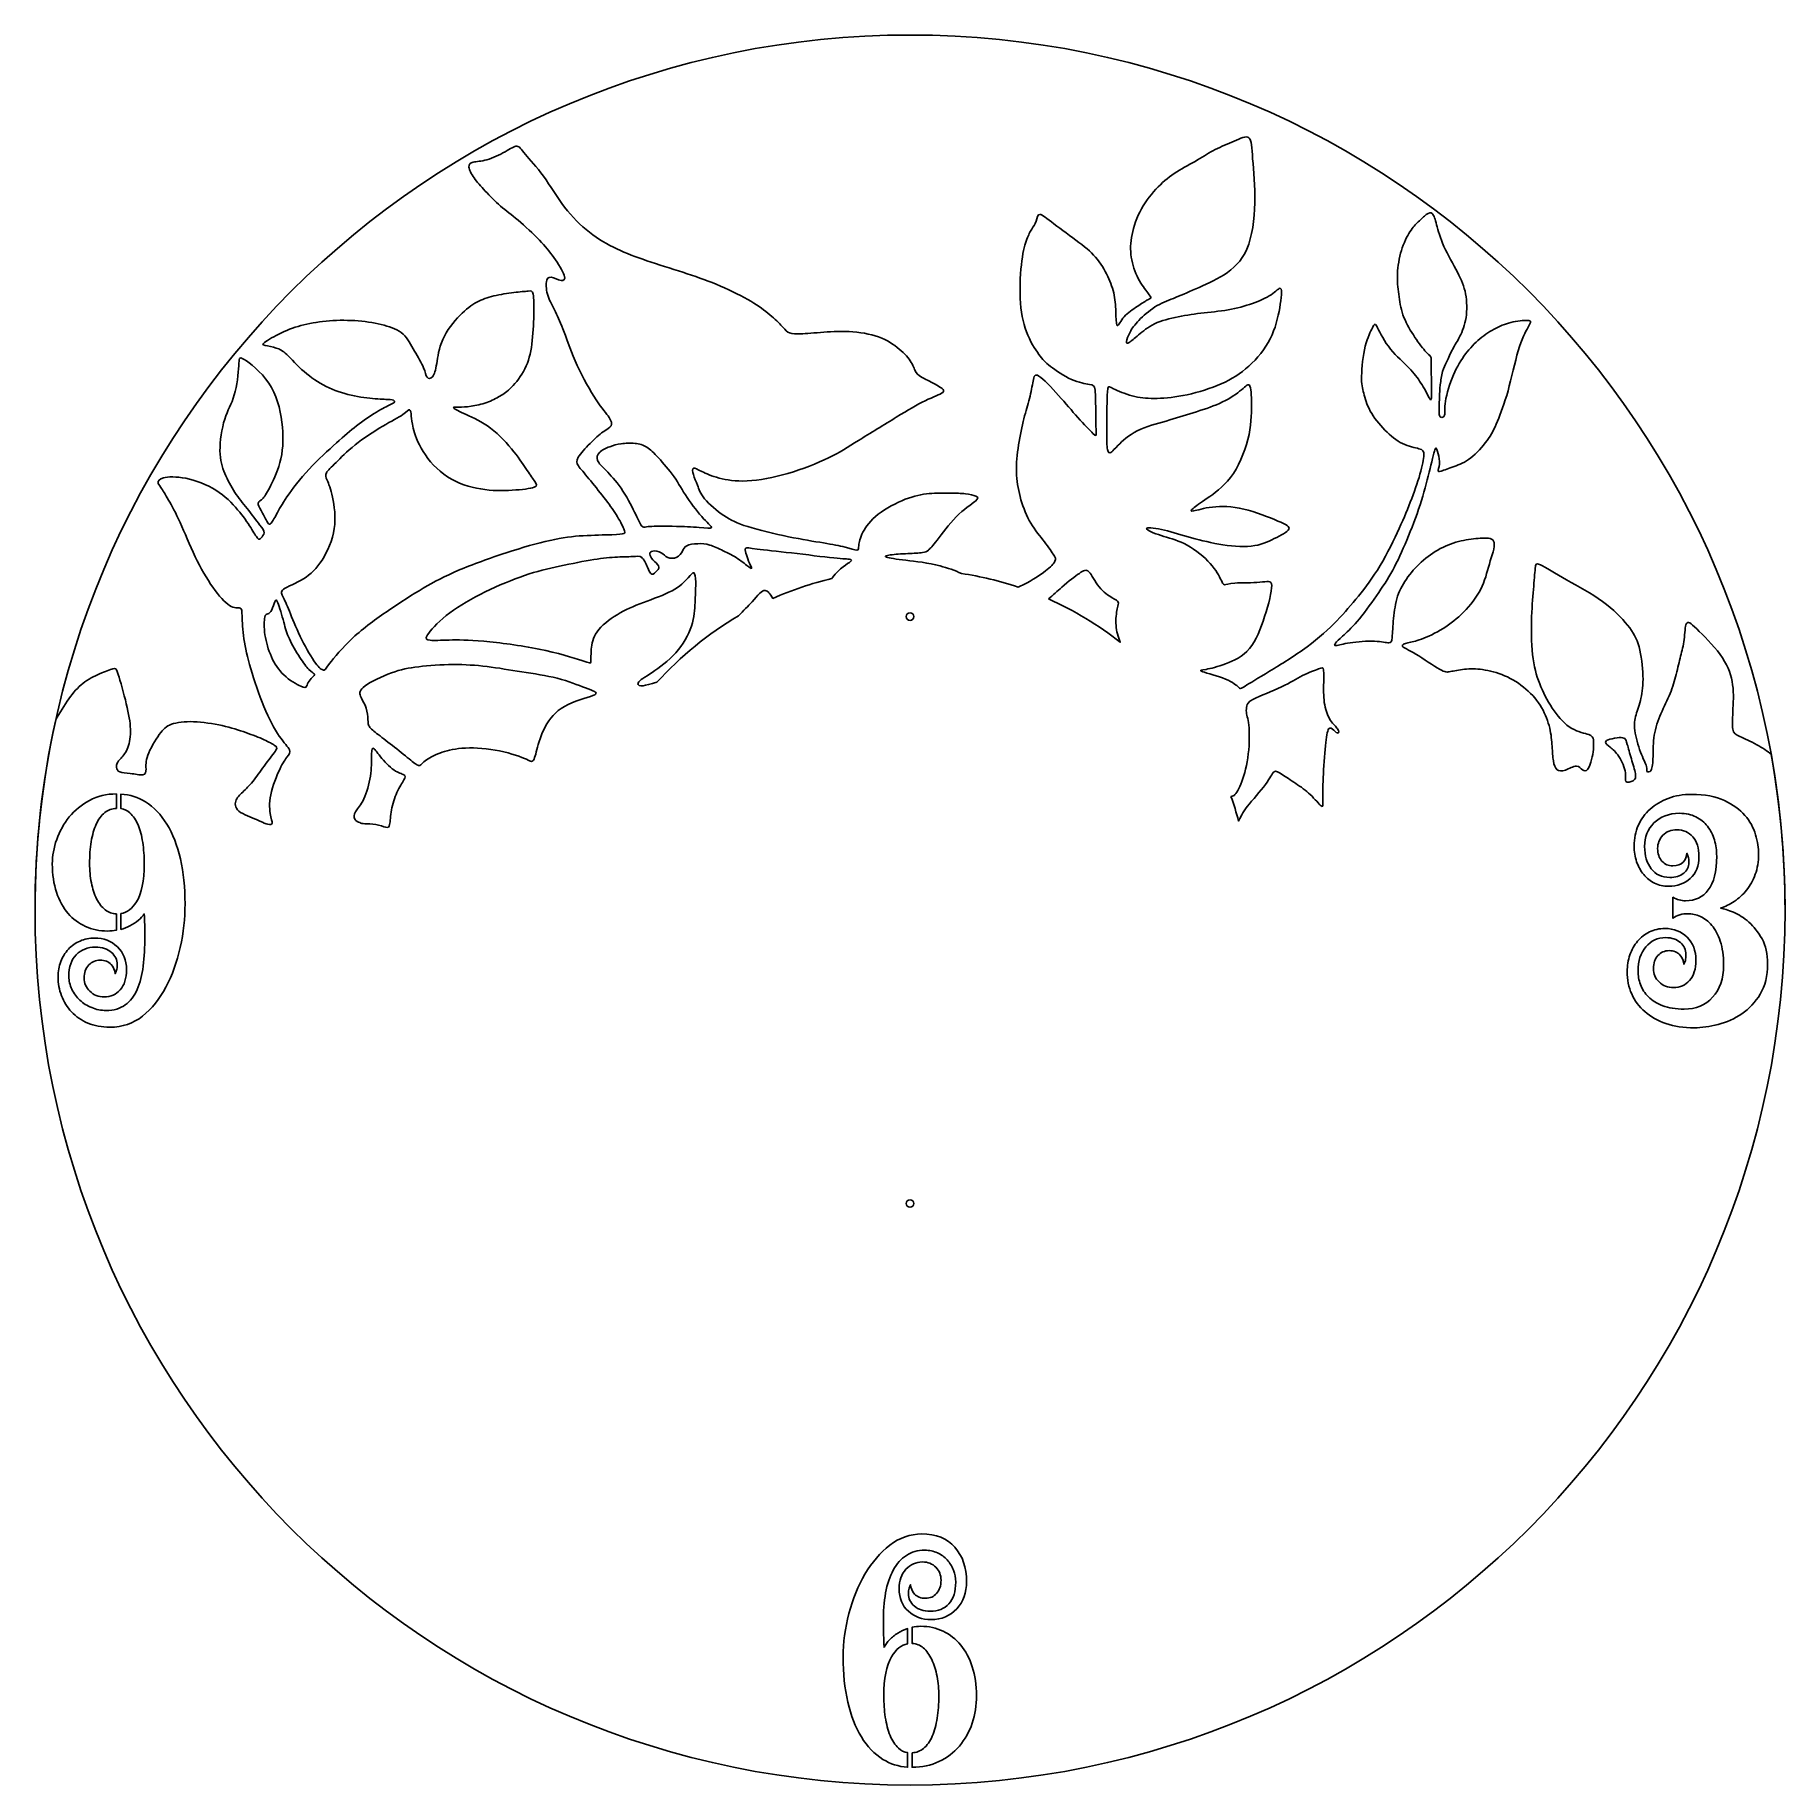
# Model space of a CAD drawing. Extents: x -617 to 172, y -145 to 195.
# Drawn here: x -128.5 to 171.5, y -144.8 to 155.2 of the extents above; entities outside this region: 1.
import ezdxf

# ---------------------------------------------------------------- set-up
doc = ezdxf.new("R2010")
doc.units = 0
doc.header["$MEASUREMENT"] = 0
doc.header["$XCLIPFRAME"] = 2
doc.layers.add('LAYER_1', color=7, linetype='CONTINUOUS')
picture_1 = doc.add_image_def('image1.jpg', size_in_pixel=(31394, 27002))

msp = doc.modelspace()

# ---------------------------------------------------------------- linework, layer by layer
at = {"layer": 'LAYER_1', "color": 1}
for points, knots in [([(21.504, 155.169), (104.3467, 155.169), (171.504, 88.0117), (171.504, 5.169), (171.504, 5.169), (171.504, -77.6737), (104.3467, -144.831), (21.504, -144.831), (21.504, -144.831), (-61.3387, -144.831), (-128.496, -77.6737), (-128.496, 5.169), (-128.496, 5.169), (-128.496, 88.0117), (-61.3387, 155.169), (21.504, 155.169)], [0, 0, 0, 0, 0.2, 0.2, 0.2, 0.2, 0.4, 0.4, 0.4, 0.4, 0.6, 0.6, 0.6, 0.6, 1, 1, 1, 1]), ([(169.1406, 31.8366), (170.6934, 23.1823), (171.504, 14.2703), (171.504, 5.169), (171.504, 5.169), (171.504, -77.6737), (104.3467, -144.831), (21.504, -144.831), (21.504, -144.831), (-61.3387, -144.831), (-128.496, -77.6737), (-128.496, 5.169), (-128.496, 5.169), (-128.496, 16.3551), (-127.2715, 27.2553), (-124.9494, 37.7426), (-124.9494, 37.7426), (-124.2009, 39.0136), (-123.4524, 40.2846), (-122.6959, 41.361), (-122.6959, 41.361), (-121.9395, 42.4375), (-121.1752, 43.3195), (-120.2785, 44.025), (-120.2785, 44.025), (-119.3819, 44.7306), (-118.3529, 45.2597), (-117.4122, 45.6713), (-117.4122, 45.6713), (-116.4715, 46.0829), (-115.6189, 46.3769), (-115.1485, 46.5239), (-115.1485, 46.5239), (-114.6782, 46.6709), (-114.59, 46.6709), (-114.2372, 45.5684), (-114.2372, 45.5684), (-113.8844, 44.466), (-113.2671, 42.2612), (-112.8408, 40.4973), (-112.8408, 40.4973), (-112.4145, 38.7334), (-112.1793, 37.4104), (-112.1352, 36.1904), (-112.1352, 36.1904), (-112.0911, 34.9704), (-112.2381, 33.8532), (-112.5615, 33.0153), (-112.5615, 33.0153), (-112.8849, 32.1775), (-113.3846, 31.619), (-113.7374, 31.2221), (-113.7374, 31.2221), (-114.0902, 30.8252), (-114.296, 30.5901), (-114.4136, 30.3549), (-114.4136, 30.3549), (-114.5312, 30.1197), (-114.5606, 29.8845), (-114.5165, 29.6052), (-114.5165, 29.6052), (-114.4724, 29.3259), (-114.3548, 29.0026), (-113.9726, 28.8409), (-113.9726, 28.8409), (-113.5904, 28.6792), (-112.9437, 28.6792), (-112.1646, 28.5763), (-112.1646, 28.5763), (-111.3856, 28.4734), (-110.4742, 28.2676), (-109.9891, 28.3558), (-109.9891, 28.3558), (-109.5041, 28.444), (-109.4453, 28.8262), (-109.46, 29.37), (-109.46, 29.37), (-109.4747, 29.9139), (-109.5629, 30.6195), (-109.166, 31.7072), (-109.166, 31.7072), (-108.7691, 32.7949), (-107.8872, 34.2649), (-107.1963, 35.235), (-107.1963, 35.235), (-106.5055, 36.2052), (-106.0057, 36.6755), (-105.0944, 36.9989), (-105.0944, 36.9989), (-104.1831, 37.3223), (-102.8601, 37.4986), (-101.302, 37.4471), (-101.302, 37.4471), (-99.7439, 37.3957), (-97.9507, 37.1165), (-96.4073, 36.771), (-96.4073, 36.771), (-94.8639, 36.4256), (-93.5703, 36.0141), (-92.3723, 35.5951), (-92.3723, 35.5951), (-91.1744, 35.1762), (-90.0719, 34.7499), (-89.2267, 34.3603), (-89.2267, 34.3603), (-88.3815, 33.9708), (-87.7936, 33.6181), (-87.4261, 33.3902), (-87.4261, 33.3902), (-87.0586, 33.1624), (-86.9116, 33.0595), (-87.2129, 32.5524), (-87.2129, 32.5524), (-87.5143, 32.0453), (-88.2639, 31.1339), (-88.9621, 30.1931), (-88.9621, 30.1931), (-89.6604, 29.2524), (-90.3071, 28.2823), (-90.9245, 27.4959), (-90.9245, 27.4959), (-91.5419, 26.7095), (-92.1298, 26.1068), (-92.681, 25.585), (-92.681, 25.585), (-93.2323, 25.0632), (-93.7467, 24.6222), (-94.0039, 24.0416), (-94.0039, 24.0416), (-94.2612, 23.461), (-94.2612, 22.7407), (-93.5409, 22.1307), (-93.5409, 22.1307), (-92.8207, 21.5207), (-91.3801, 21.0209), (-90.4981, 20.6607), (-90.4981, 20.6607), (-89.6162, 20.3006), (-89.2929, 20.0802), (-88.896, 19.9479), (-88.896, 19.9479), (-88.4991, 19.8156), (-88.0288, 19.7715), (-87.8744, 19.9185), (-87.8744, 19.9185), (-87.7201, 20.0655), (-87.8817, 20.4035), (-88.0507, 21.1237), (-88.0507, 21.1237), (-88.2198, 21.844), (-88.3962, 22.9465), (-88.1683, 24.3796), (-88.1683, 24.3796), (-87.9405, 25.8128), (-87.3085, 27.5767), (-86.7499, 28.8335), (-86.7499, 28.8335), (-86.1913, 30.0903), (-85.7063, 30.8399), (-85.3241, 31.3617), (-85.3241, 31.3617), (-84.9419, 31.8836), (-84.6626, 32.1775), (-84.8757, 32.6479), (-84.8757, 32.6479), (-85.0889, 33.1183), (-85.7944, 33.765), (-86.6176, 34.9703), (-86.6176, 34.9703), (-87.4408, 36.1757), (-88.3815, 37.9396), (-89.2488, 40.0269), (-89.2488, 40.0269), (-90.1161, 42.1142), (-90.9098, 44.5248), (-91.4978, 46.5239), (-91.4978, 46.5239), (-92.0858, 48.523), (-92.468, 50.1105), (-92.6885, 51.6392), (-92.6885, 51.6392), (-92.909, 53.1679), (-92.9678, 54.6378), (-92.9972, 55.5491), (-92.9972, 55.5491), (-93.0266, 56.4605), (-93.0266, 56.8133), (-93.3499, 56.9162), (-93.3499, 56.9162), (-93.6733, 57.0191), (-94.3201, 56.8721), (-95.1432, 57.3718), (-95.1432, 57.3718), (-95.9664, 57.8716), (-96.9659, 59.0182), (-97.9948, 60.4881), (-97.9948, 60.4881), (-99.0238, 61.958), (-100.0822, 63.7513), (-101.0376, 65.7357), (-101.0376, 65.7357), (-101.993, 67.7201), (-102.8456, 69.8955), (-103.6099, 71.5859), (-103.6099, 71.5859), (-104.3743, 73.2763), (-105.0504, 74.4817), (-105.609, 75.4518), (-105.609, 75.4518), (-106.1676, 76.4219), (-106.6085, 77.1569), (-106.9172, 77.5978), (-106.9172, 77.5978), (-107.2259, 78.0388), (-107.4023, 78.1858), (-107.4096, 78.4357), (-107.4096, 78.4357), (-107.417, 78.6856), (-107.2554, 79.0383), (-106.4763, 79.2441), (-106.4763, 79.2441), (-105.6973, 79.4499), (-104.3009, 79.5087), (-102.6399, 79.1706), (-102.6399, 79.1706), (-100.9789, 78.8325), (-99.0533, 78.0976), (-97.4878, 77.1201), (-97.4878, 77.1201), (-95.9224, 76.1426), (-94.717, 74.9225), (-93.7542, 73.7833), (-93.7542, 73.7833), (-92.7915, 72.6442), (-92.0712, 71.5858), (-91.52, 70.7185), (-91.52, 70.7185), (-90.9688, 69.8513), (-90.5866, 69.1752), (-90.3293, 68.8959), (-90.3293, 68.8959), (-90.0721, 68.6166), (-89.9398, 68.7342), (-89.734, 68.962), (-89.734, 68.962), (-89.5282, 69.1899), (-89.249, 69.528), (-89.2269, 69.8514), (-89.2269, 69.8514), (-89.2049, 70.1748), (-89.4401, 70.4834), (-89.9839, 71.1963), (-89.9839, 71.1963), (-90.5278, 71.9092), (-91.3804, 73.0264), (-92.1447, 73.9965), (-92.1447, 73.9965), (-92.9091, 74.9667), (-93.5852, 75.7898), (-94.2246, 76.7673), (-94.2246, 76.7673), (-94.8641, 77.7448), (-95.4667, 78.8767), (-95.9444, 80.0011), (-95.9444, 80.0011), (-96.4222, 81.1256), (-96.7749, 82.2428), (-96.7896, 83.8891), (-96.7896, 83.8891), (-96.8043, 85.5354), (-96.481, 87.7108), (-95.9812, 89.2983), (-95.9812, 89.2983), (-95.4814, 90.8858), (-94.8053, 91.8854), (-94.3422, 93.4582), (-94.3422, 93.4582), (-93.8792, 95.031), (-93.6293, 97.177), (-93.5558, 98.4485), (-93.5558, 98.4485), (-93.4823, 99.72), (-93.5852, 100.1169), (-92.6518, 99.5583), (-92.6518, 99.5583), (-91.7184, 98.9998), (-89.7488, 97.4857), (-88.4332, 95.5087), (-88.4332, 95.5087), (-87.1176, 93.5317), (-86.4562, 91.0916), (-86.1622, 88.8059), (-86.1622, 88.8059), (-85.8682, 86.5202), (-85.9417, 84.3888), (-86.3459, 82.5367), (-86.3459, 82.5367), (-86.7501, 80.6846), (-87.4851, 79.1118), (-88.051, 77.9873), (-88.051, 77.9873), (-88.6169, 76.8628), (-89.0138, 76.1867), (-89.4033, 75.7751), (-89.4033, 75.7751), (-89.7929, 75.3635), (-90.175, 75.2166), (-90.2338, 74.9299), (-90.2338, 74.9299), (-90.2926, 74.6433), (-90.028, 74.217), (-89.7119, 73.6364), (-89.7119, 73.6364), (-89.3959, 73.0558), (-89.0285, 72.3208), (-88.7786, 71.8504), (-88.7786, 71.8504), (-88.5287, 71.3801), (-88.3964, 71.1743), (-88.1391, 71.3948), (-88.1391, 71.3948), (-87.8819, 71.6153), (-87.4998, 72.262), (-87.0808, 73.0337), (-87.0808, 73.0337), (-86.6619, 73.8054), (-86.2063, 74.7021), (-85.3023, 76.0176), (-85.3023, 76.0176), (-84.3983, 77.3332), (-83.0459, 79.0677), (-81.4951, 80.7361), (-81.4951, 80.7361), (-79.9443, 82.4045), (-78.1951, 84.0067), (-76.828, 85.2341), (-76.828, 85.2341), (-75.461, 86.4615), (-74.4761, 87.3141), (-73.3663, 88.174), (-73.3663, 88.174), (-72.2566, 89.0339), (-71.0218, 89.9011), (-69.9782, 90.5258), (-69.9782, 90.5258), (-68.9346, 91.1506), (-68.082, 91.5327), (-67.5602, 91.8046), (-67.5602, 91.8046), (-67.0384, 92.0766), (-66.8473, 92.2383), (-66.862, 92.3706), (-66.862, 92.3706), (-66.8767, 92.5029), (-67.0972, 92.6058), (-67.6263, 92.6572), (-67.6263, 92.6572), (-68.1555, 92.7087), (-68.9934, 92.7087), (-70.1619, 92.8042), (-70.1619, 92.8042), (-71.3305, 92.8998), (-72.8299, 93.0908), (-74.3071, 93.4289), (-74.3071, 93.4289), (-75.7844, 93.767), (-77.2396, 94.2521), (-78.5919, 94.9209), (-78.5919, 94.9209), (-79.9442, 95.5897), (-81.1937, 96.4423), (-82.3549, 97.4638), (-82.3549, 97.4638), (-83.5161, 98.4854), (-84.5892, 99.6761), (-85.3462, 100.3816), (-85.3462, 100.3816), (-86.1032, 101.0872), (-86.5441, 101.3077), (-87.1541, 101.4988), (-87.1541, 101.4988), (-87.7642, 101.6899), (-88.5432, 101.8515), (-89.0136, 101.9544), (-89.0136, 101.9544), (-89.484, 102.0573), (-89.6457, 102.1014), (-89.1386, 102.4762), (-89.1386, 102.4762), (-88.6315, 102.8511), (-87.4555, 103.5566), (-86.2355, 104.1299), (-86.2355, 104.1299), (-85.0155, 104.7032), (-83.7513, 105.1441), (-82.399, 105.4822), (-82.399, 105.4822), (-81.0467, 105.8203), (-79.6061, 106.0555), (-78.0186, 106.1731), (-78.0186, 106.1731), (-76.4311, 106.2907), (-74.6966, 106.2907), (-73.0797, 106.1584), (-73.0797, 106.1584), (-71.4628, 106.0261), (-69.9635, 105.7615), (-68.6553, 105.416), (-68.6553, 105.416), (-67.3471, 105.0706), (-66.2299, 104.6444), (-65.3994, 103.8874), (-65.3994, 103.8874), (-64.5689, 103.1304), (-64.0251, 102.0426), (-63.4371, 100.9916), (-63.4371, 100.9916), (-62.8491, 99.9407), (-62.2171, 98.9264), (-61.879, 98.1326), (-61.879, 98.1326), (-61.5409, 97.3389), (-61.4968, 96.7657), (-61.2763, 96.4864), (-61.2763, 96.4864), (-61.0558, 96.2071), (-60.659, 96.2218), (-60.3503, 96.5966), (-60.3503, 96.5966), (-60.0416, 96.9714), (-59.8211, 97.7064), (-59.63, 98.8308), (-59.63, 98.8308), (-59.4389, 99.9553), (-59.2772, 101.4694), (-58.5937, 102.9834), (-58.5937, 102.9834), (-57.9102, 104.4974), (-56.7049, 106.0114), (-55.6465, 107.1065), (-55.6465, 107.1065), (-54.5882, 108.2016), (-53.6769, 108.8777), (-52.7582, 109.3701), (-52.7582, 109.3701), (-51.8395, 109.8626), (-50.9134, 110.1712), (-49.8257, 110.4284), (-49.8257, 110.4284), (-48.738, 110.6857), (-47.4885, 110.8915), (-46.4228, 111.0238), (-46.4228, 111.0238), (-45.3572, 111.1561), (-44.4752, 111.2149), (-43.9387, 111.2663), (-43.9387, 111.2663), (-43.4022, 111.3178), (-43.2111, 111.3619), (-43.1008, 110.7225), (-43.1008, 110.7225), (-42.9906, 110.0831), (-42.9612, 108.7601), (-42.9906, 107.1799), (-42.9906, 107.1799), (-43.02, 105.5998), (-43.1082, 103.7624), (-43.3213, 102.1675), (-43.3213, 102.1675), (-43.5345, 100.5727), (-43.8725, 99.2204), (-44.5046, 97.9636), (-44.5046, 97.9636), (-45.1367, 96.7069), (-46.0627, 95.5456), (-46.8124, 94.7812), (-46.8124, 94.7812), (-47.5621, 94.0169), (-48.1353, 93.6494), (-48.7894, 93.2672), (-48.7894, 93.2672), (-49.4435, 92.885), (-50.1785, 92.4882), (-51.0457, 92.1795), (-51.0457, 92.1795), (-51.9129, 91.8708), (-52.9125, 91.6504), (-53.7503, 91.5254), (-53.7503, 91.5254), (-54.5882, 91.4005), (-55.2643, 91.3711), (-55.8376, 91.3784), (-55.8376, 91.3784), (-56.4109, 91.3858), (-56.8812, 91.4299), (-56.7122, 91.2388), (-56.7122, 91.2388), (-56.5432, 91.0477), (-55.7347, 90.6214), (-54.5661, 90.0848), (-54.5661, 90.0848), (-53.3976, 89.5483), (-51.8689, 88.9016), (-50.3843, 87.7771), (-50.3843, 87.7771), (-48.8997, 86.6526), (-47.4591, 85.0504), (-46.4007, 83.7275), (-46.4007, 83.7275), (-45.3424, 82.4046), (-44.6663, 81.3609), (-44.115, 80.5304), (-44.115, 80.5304), (-43.5638, 79.6999), (-43.1376, 79.0826), (-42.8215, 78.6269), (-42.8215, 78.6269), (-42.5055, 78.1712), (-42.2997, 77.8773), (-42.9317, 77.6421), (-42.9317, 77.6421), (-43.5638, 77.4069), (-45.0338, 77.2305), (-46.6801, 77.1349), (-46.6801, 77.1349), (-48.3264, 77.0394), (-50.1491, 77.0247), (-52.0747, 77.3407), (-52.0747, 77.3407), (-54.0003, 77.6568), (-56.0287, 78.3035), (-57.7779, 79.4427), (-57.7779, 79.4427), (-59.5271, 80.5819), (-60.997, 82.2135), (-61.9671, 83.7642), (-61.9671, 83.7642), (-62.9373, 85.315), (-63.4077, 86.7849), (-63.6576, 87.7844), (-63.6576, 87.7844), (-63.9075, 88.784), (-63.9369, 89.3131), (-63.9883, 89.8349), (-63.9883, 89.8349), (-64.0398, 90.3568), (-64.1132, 90.8713), (-64.2749, 90.9301), (-64.2749, 90.9301), (-64.4366, 90.9889), (-64.6865, 90.592), (-65.4214, 90.0922), (-65.4214, 90.0922), (-66.1564, 89.5924), (-67.3765, 88.9898), (-68.8905, 88.1005), (-68.8905, 88.1005), (-70.4045, 87.2112), (-72.2125, 86.0352), (-73.6309, 84.9034), (-73.6309, 84.9034), (-75.0494, 83.7716), (-76.0784, 82.6838), (-76.8942, 81.8753), (-76.8942, 81.8753), (-77.71, 81.0669), (-78.3126, 80.5378), (-78.5478, 80.1262), (-78.5478, 80.1262), (-78.783, 79.7146), (-78.6507, 79.4207), (-78.4081, 78.8327), (-78.4081, 78.8327), (-78.1656, 78.2447), (-77.8129, 77.3628), (-77.4968, 75.9296), (-77.4968, 75.9296), (-77.1808, 74.4964), (-76.9015, 72.5121), (-77.1955, 70.5424), (-77.1955, 70.5424), (-77.4895, 68.5727), (-78.3567, 66.6177), (-79.2901, 65.1551), (-79.2901, 65.1551), (-80.2235, 63.6926), (-81.2231, 62.7224), (-82.4798, 61.9507), (-82.4798, 61.9507), (-83.7366, 61.179), (-85.2506, 60.6058), (-85.8679, 60.1427), (-85.8679, 60.1427), (-86.4853, 59.6797), (-86.2061, 59.3269), (-85.89, 58.7022), (-85.89, 58.7022), (-85.574, 58.0775), (-85.2212, 57.1808), (-84.7067, 55.924), (-84.7067, 55.924), (-84.1923, 54.6673), (-83.5161, 53.0504), (-82.737, 51.4849), (-82.737, 51.4849), (-81.958, 49.9195), (-81.0761, 48.4055), (-80.4146, 47.5088), (-80.4146, 47.5088), (-79.7531, 46.6122), (-79.3122, 46.3329), (-79.0623, 46.2888), (-79.0623, 46.2888), (-78.8124, 46.2447), (-78.7536, 46.4358), (-78.0039, 47.4133), (-78.0039, 47.4133), (-77.2543, 48.3908), (-75.8138, 50.1547), (-73.9984, 51.8304), (-73.9984, 51.8304), (-72.1831, 53.5061), (-69.9929, 55.0936), (-67.9056, 56.5194), (-67.9056, 56.5194), (-65.8183, 57.9452), (-63.834, 59.2094), (-61.9451, 60.3191), (-61.9451, 60.3191), (-60.0563, 61.4289), (-58.263, 62.3844), (-55.8817, 63.3986), (-55.8817, 63.3986), (-53.5005, 64.4128), (-50.5312, 65.4859), (-47.7457, 66.3972), (-47.7457, 66.3972), (-44.9603, 67.3086), (-42.3585, 68.0582), (-40.1977, 68.5359), (-40.1977, 68.5359), (-38.037, 69.0137), (-36.3172, 69.2194), (-34.5239, 69.3296), (-34.5239, 69.3296), (-32.7306, 69.4399), (-30.8638, 69.4546), (-29.6364, 69.4987), (-29.6364, 69.4987), (-28.409, 69.5428), (-27.8211, 69.6163), (-27.5491, 69.7265), (-27.5491, 69.7265), (-27.2772, 69.8368), (-27.3213, 69.9838), (-27.5712, 70.5276), (-27.5712, 70.5276), (-27.8211, 71.0715), (-28.2767, 72.0123), (-28.8573, 72.9457), (-28.8573, 72.9457), (-29.438, 73.8791), (-30.1435, 74.8051), (-30.9666, 75.8708), (-30.9666, 75.8708), (-31.7898, 76.9365), (-32.7306, 78.1419), (-33.5317, 79.1046), (-33.5317, 79.1046), (-34.3328, 80.0674), (-34.9942, 80.7877), (-35.347, 81.3095), (-35.347, 81.3095), (-35.6998, 81.8313), (-35.7439, 82.1547), (-35.3544, 82.7794), (-35.3544, 82.7794), (-34.9649, 83.4041), (-34.1417, 84.3302), (-33.3406, 85.146), (-33.3406, 85.146), (-32.5395, 85.9618), (-31.7605, 86.6673), (-31.1137, 87.1377), (-31.1137, 87.1377), (-30.4669, 87.6081), (-29.9525, 87.8433), (-29.7467, 88.1814), (-29.7467, 88.1814), (-29.5409, 88.5195), (-29.6438, 88.9604), (-30.0847, 89.6071), (-30.0847, 89.6071), (-30.5257, 90.2539), (-31.3048, 91.1065), (-32.3116, 92.6425), (-32.3116, 92.6425), (-33.3185, 94.1786), (-34.5533, 96.3981), (-35.5308, 98.5295), (-35.5308, 98.5295), (-36.5083, 100.6609), (-37.2285, 102.7041), (-37.8018, 104.2254), (-37.8018, 104.2254), (-38.3751, 105.7468), (-38.8013, 106.7464), (-39.2717, 107.6871), (-39.2717, 107.6871), (-39.7421, 108.6278), (-40.2565, 109.5098), (-40.5505, 110.4138), (-40.5505, 110.4138), (-40.8445, 111.3178), (-40.918, 112.2438), (-40.8298, 112.8391), (-40.8298, 112.8391), (-40.7417, 113.4345), (-40.4918, 113.699), (-40.0141, 113.6402), (-40.0141, 113.6402), (-39.5364, 113.5814), (-38.8309, 113.1992), (-38.3237, 113.111), (-38.3237, 113.111), (-37.8166, 113.0228), (-37.5079, 113.2286), (-37.7578, 113.9709), (-37.7578, 113.9709), (-38.0077, 114.7132), (-38.8161, 115.9921), (-39.5584, 117.043), (-39.5584, 117.043), (-40.3008, 118.094), (-40.9769, 118.9172), (-42.0279, 119.9975), (-42.0279, 119.9975), (-43.0789, 121.0779), (-44.5047, 122.4156), (-45.6733, 123.4078), (-45.6733, 123.4078), (-46.8419, 124.4), (-47.7532, 125.0467), (-48.6719, 125.8404), (-48.6719, 125.8404), (-49.5906, 126.6342), (-50.5167, 127.575), (-51.3031, 128.4055), (-51.3031, 128.4055), (-52.0895, 129.236), (-52.7362, 129.9562), (-53.2286, 130.6618), (-53.2286, 130.6618), (-53.7211, 131.3674), (-54.0591, 132.0582), (-54.1032, 132.5286), (-54.1032, 132.5286), (-54.1473, 132.999), (-53.8975, 133.2488), (-53.3683, 133.3737), (-53.3683, 133.3737), (-52.8391, 133.4987), (-52.0307, 133.4987), (-51.0311, 133.7853), (-51.0311, 133.7853), (-50.0316, 134.072), (-48.8409, 134.6452), (-47.9148, 135.1597), (-47.9148, 135.1597), (-46.9888, 135.6742), (-46.3274, 136.1298), (-45.8717, 136.1077), (-45.8717, 136.1077), (-45.416, 136.0857), (-45.1662, 135.586), (-44.4386, 134.704), (-44.4386, 134.704), (-43.711, 133.8221), (-42.5056, 132.558), (-41.3297, 130.9411), (-41.3297, 130.9411), (-40.1538, 129.3242), (-39.0072, 127.3545), (-37.7137, 125.6567), (-37.7137, 125.6567), (-36.4202, 123.959), (-34.9796, 122.5332), (-33.4582, 121.3572), (-33.4582, 121.3572), (-31.9369, 120.1813), (-30.3347, 119.2553), (-28.7325, 118.4909), (-28.7325, 118.4909), (-27.1303, 117.7265), (-25.5281, 117.1239), (-23.6098, 116.4771), (-23.6098, 116.4771), (-21.6916, 115.8303), (-19.4574, 115.1395), (-17.4362, 114.4853), (-17.4362, 114.4853), (-15.4151, 113.8312), (-13.6071, 113.2139), (-11.7109, 112.4275), (-11.7109, 112.4275), (-9.8147, 111.6411), (-7.8304, 110.6856), (-6.3237, 109.833), (-6.3237, 109.833), (-4.817, 108.9805), (-3.7881, 108.2309), (-2.8694, 107.4886), (-2.8694, 107.4886), (-1.9507, 106.7463), (-1.1422, 106.0113), (-0.613, 105.4454), (-0.613, 105.4454), (-0.0839, 104.8795), (0.166, 104.4826), (0.5409, 104.24), (0.5409, 104.24), (0.9157, 103.9975), (1.4154, 103.9094), (2.3415, 103.9241), (2.3415, 103.9241), (3.2675, 103.9388), (4.6198, 104.0563), (6.1338, 104.1739), (6.1338, 104.1739), (7.6478, 104.2915), (9.3236, 104.4091), (11.0728, 104.3209), (11.0728, 104.3209), (12.822, 104.2327), (14.6446, 103.9388), (16.1219, 103.4096), (16.1219, 103.4096), (17.5991, 102.8804), (18.731, 102.1161), (19.6571, 101.3296), (19.6571, 101.3296), (20.5831, 100.5432), (21.3033, 99.7348), (21.7296, 99.0292), (21.7296, 99.0292), (22.1559, 98.3237), (22.2882, 97.721), (22.5528, 97.3021), (22.5528, 97.3021), (22.8174, 96.8832), (23.2142, 96.648), (23.9271, 96.2731), (23.9271, 96.2731), (24.64, 95.8983), (25.669, 95.3839), (26.3893, 94.9723), (26.3893, 94.9723), (27.1095, 94.5607), (27.5211, 94.252), (27.1169, 93.8992), (27.1169, 93.8992), (26.7127, 93.5464), (25.4926, 93.1496), (24.1109, 92.4808), (24.1109, 92.4808), (22.7292, 91.812), (21.1858, 90.8712), (19.1573, 89.6365), (19.1573, 89.6365), (17.1288, 88.4018), (14.6153, 86.873), (12.6971, 85.675), (12.6971, 85.675), (10.7788, 84.4771), (9.4558, 83.6098), (7.5303, 82.6764), (7.5303, 82.6764), (5.6047, 81.7431), (3.0764, 80.7435), (0.5776, 80.0159), (0.5776, 80.0159), (-1.9213, 79.2883), (-4.3907, 78.8326), (-6.3971, 78.7297), (-6.3971, 78.7297), (-8.4036, 78.6268), (-9.947, 78.8767), (-11.2111, 79.2148), (-11.2111, 79.2148), (-12.4753, 79.5529), (-13.4601, 79.9791), (-14.1877, 80.3392), (-14.1877, 80.3392), (-14.9154, 80.6994), (-15.3857, 80.9934), (-15.6062, 80.9052), (-15.6062, 80.9052), (-15.8267, 80.817), (-15.7973, 80.3467), (-15.6356, 79.8028), (-15.6356, 79.8028), (-15.4739, 79.2589), (-15.1799, 78.6416), (-14.93, 77.9727), (-14.93, 77.9727), (-14.6801, 77.3039), (-14.4744, 76.5837), (-13.7027, 75.6576), (-13.7027, 75.6576), (-12.931, 74.7316), (-11.5933, 73.5997), (-10.4027, 72.7839), (-10.4027, 72.7839), (-9.2121, 71.9681), (-8.1684, 71.4684), (-6.2943, 70.8877), (-6.2943, 70.8877), (-4.4202, 70.3071), (-1.7155, 69.6457), (0.6511, 69.1606), (0.6511, 69.1606), (3.0176, 68.6755), (5.0461, 68.3668), (6.6483, 68.1022), (6.6483, 68.1022), (8.2505, 67.8376), (9.4265, 67.6172), (10.3746, 67.3746), (10.3746, 67.3746), (11.3227, 67.1321), (12.0429, 66.8675), (12.381, 66.8675), (12.381, 66.8675), (12.7191, 66.8675), (12.675, 67.1321), (12.7338, 67.6612), (12.7338, 67.6612), (12.7926, 68.1904), (12.9542, 68.9842), (13.4393, 69.9323), (13.4393, 69.9323), (13.9244, 70.8804), (14.7328, 71.9828), (16.0411, 73.0044), (16.0411, 73.0044), (17.3493, 74.026), (19.1573, 74.9668), (20.7007, 75.5694), (20.7007, 75.5694), (22.2441, 76.1721), (23.5229, 76.4366), (24.7797, 76.5542), (24.7797, 76.5542), (26.0364, 76.6718), (27.2712, 76.6424), (28.3296, 76.6277), (28.3296, 76.6277), (29.3879, 76.613), (30.2698, 76.613), (31.0195, 76.5248), (31.0195, 76.5248), (31.7692, 76.4366), (32.3865, 76.2603), (32.7761, 76.0986), (32.7761, 76.0986), (33.1656, 75.9369), (33.3272, 75.7899), (32.7099, 75.2681), (32.7099, 75.2681), (32.0925, 74.7463), (30.6961, 73.8496), (29.4173, 72.5708), (29.4173, 72.5708), (28.1385, 71.292), (26.9772, 69.631), (26.1835, 68.5947), (26.1835, 68.5947), (25.3897, 67.5584), (24.9635, 67.1468), (24.6622, 66.8822), (24.6622, 66.8822), (24.3608, 66.6176), (24.1844, 66.5), (23.6332, 66.4265), (23.6332, 66.4265), (23.082, 66.353), (22.1559, 66.3237), (21.105, 66.2722), (21.105, 66.2722), (20.054, 66.2208), (18.878, 66.1473), (18.1284, 66.0444), (18.1284, 66.0444), (17.3787, 65.9415), (17.0553, 65.8092), (17.4963, 65.6548), (17.4963, 65.6548), (17.9372, 65.5005), (19.1426, 65.3241), (20.8036, 65.1256), (20.8036, 65.1256), (22.4646, 64.9272), (24.5812, 64.7068), (26.6685, 64.1555), (26.6685, 64.1555), (27.938, 63.8203), (29.1967, 63.3627), (30.3088, 62.8621), (30.3088, 62.8621), (33.6508, 62.3563), (36.8992, 61.566), (40.0299, 60.5186), (40.0299, 60.5186), (40.3614, 60.6677), (40.6905, 60.8227), (41.0076, 60.9805), (41.0076, 60.9805), (42.5583, 61.7522), (43.8225, 62.5901), (44.7192, 63.2883), (44.7192, 63.2883), (45.6158, 63.9865), (46.1449, 64.545), (46.3507, 64.9492), (46.3507, 64.9492), (46.5565, 65.3535), (46.4389, 65.6034), (46.0567, 66.1766), (46.0567, 66.1766), (45.6745, 66.7499), (45.0278, 67.6466), (44.2708, 68.6314), (44.2708, 68.6314), (43.5138, 69.6162), (42.6465, 70.6893), (41.9557, 71.946), (41.9557, 71.946), (41.2648, 73.2028), (40.7503, 74.6434), (40.3828, 76.0324), (40.3828, 76.0324), (40.0153, 77.4215), (39.7949, 78.7591), (39.7582, 80.229), (39.7582, 80.229), (39.7214, 81.6989), (39.8684, 83.3012), (40.111, 84.896), (40.111, 84.896), (40.3535, 86.4909), (40.6915, 88.0784), (41.0296, 89.3939), (41.0296, 89.3939), (41.3677, 90.7095), (41.7057, 91.7532), (41.9777, 92.8335), (41.9777, 92.8335), (42.2496, 93.9139), (42.4554, 95.0311), (42.6098, 95.8469), (42.6098, 95.8469), (42.7641, 96.6627), (42.867, 97.1771), (43.6167, 96.6994), (43.6167, 96.6994), (44.3663, 96.2217), (45.7627, 94.7518), (46.9828, 93.3848), (46.9828, 93.3848), (48.2028, 92.0178), (49.2464, 90.7536), (50.2827, 89.5924), (50.2827, 89.5924), (51.319, 88.4312), (52.348, 87.3728), (52.8698, 86.8657), (52.8698, 86.8657), (53.3916, 86.3586), (53.4063, 86.4027), (53.399, 87.0421), (53.399, 87.0421), (53.3916, 87.6815), (53.3622, 88.9163), (53.3475, 90.3568), (53.3475, 90.3568), (53.3328, 91.7973), (53.3328, 93.4436), (53.2299, 94.2814), (53.2299, 94.2814), (53.127, 95.1193), (52.9212, 95.1487), (52.2524, 95.2589), (52.2524, 95.2589), (51.5836, 95.3692), (50.4517, 95.5602), (49.1803, 96.1335), (49.1803, 96.1335), (47.9088, 96.7068), (46.4977, 97.6622), (45.579, 98.3678), (45.579, 98.3678), (44.6602, 99.0734), (44.2339, 99.5291), (43.5871, 100.4257), (43.5871, 100.4257), (42.9402, 101.3224), (42.073, 102.6601), (41.463, 104.2843), (41.463, 104.2843), (40.8529, 105.9086), (40.5002, 107.8194), (40.3973, 110.0096), (40.3973, 110.0096), (40.2943, 112.1998), (40.4412, 114.6692), (40.6764, 116.4625), (40.6764, 116.4625), (40.9115, 118.2558), (41.2348, 119.373), (41.5288, 120.1667), (41.5288, 120.1667), (41.8228, 120.9605), (42.0874, 121.4308), (42.3667, 121.8718), (42.3667, 121.8718), (42.646, 122.3128), (42.9399, 122.7244), (43.1163, 123.2535), (43.1163, 123.2535), (43.2927, 123.7827), (43.3515, 124.4295), (43.7631, 124.4148), (43.7631, 124.4148), (44.1747, 124.4001), (44.939, 123.7239), (46.1738, 122.7832), (46.1738, 122.7832), (47.4085, 121.8425), (49.1136, 120.6371), (50.4659, 119.6081), (50.4659, 119.6081), (51.8182, 118.5792), (52.8178, 117.7267), (53.641, 116.6977), (53.641, 116.6977), (54.4641, 115.6688), (55.1108, 114.4635), (55.5959, 113.361), (55.5959, 113.361), (56.081, 112.2586), (56.4043, 111.2591), (56.5807, 110.186), (56.5807, 110.186), (56.7571, 109.113), (56.7865, 107.9664), (56.8159, 107.011), (56.8159, 107.011), (56.8453, 106.0556), (56.8747, 105.2912), (57.0658, 105.3206), (57.0658, 105.3206), (57.2569, 105.35), (57.6096, 106.1732), (58.227, 106.8714), (58.227, 106.8714), (58.8443, 107.5696), (59.7263, 108.1429), (60.4465, 108.6206), (60.4465, 108.6206), (61.1668, 109.0984), (61.7253, 109.4805), (62.1148, 109.6936), (62.1148, 109.6936), (62.5044, 109.9068), (62.7248, 109.9509), (62.7689, 110.0832), (62.7689, 110.0832), (62.813, 110.2155), (62.6808, 110.436), (62.2765, 110.9651), (62.2765, 110.9651), (61.8723, 111.4943), (61.1962, 112.3322), (60.6376, 113.4125), (60.6376, 113.4125), (60.079, 114.4929), (59.6381, 115.8159), (59.4396, 117.08), (59.4396, 117.08), (59.2412, 118.3441), (59.2853, 119.5495), (59.5719, 120.9459), (59.5719, 120.9459), (59.8585, 122.3423), (60.3876, 123.9298), (61.1739, 125.3629), (61.1739, 125.3629), (61.9603, 126.7961), (63.004, 128.075), (64.0329, 129.1186), (64.0329, 129.1186), (65.0618, 130.1622), (66.0761, 130.9707), (67.2372, 131.7056), (67.2372, 131.7056), (68.3984, 132.4406), (69.7064, 133.1021), (70.8014, 133.7415), (70.8014, 133.7415), (71.8965, 134.381), (72.7784, 134.9983), (73.8073, 135.5275), (73.8073, 135.5275), (74.8363, 136.0567), (76.0123, 136.4976), (77.0853, 136.968), (77.0853, 136.968), (78.1583, 137.4384), (79.1285, 137.9381), (79.6135, 137.5559), (79.6135, 137.5559), (80.0986, 137.1738), (80.0986, 135.9097), (80.2456, 133.9253), (80.2456, 133.9253), (80.3926, 131.9409), (80.6865, 129.2363), (80.6277, 126.3993), (80.6277, 126.3993), (80.5689, 123.5624), (80.1574, 120.5932), (79.246, 118.4765), (79.246, 118.4765), (78.3347, 116.3599), (76.9236, 115.0957), (75.3361, 114.0815), (75.3361, 114.0815), (73.7486, 113.0673), (71.9847, 112.3029), (70.5001, 111.6561), (70.5001, 111.6561), (69.0155, 111.0094), (67.8101, 110.4802), (66.6856, 110.0245), (66.6856, 110.0245), (65.5611, 109.5688), (64.5175, 109.1867), (63.4959, 108.5473), (63.4959, 108.5473), (62.4743, 107.9079), (61.4747, 107.0112), (60.7471, 106.2542), (60.7471, 106.2542), (60.0195, 105.4972), (59.5639, 104.8799), (59.2258, 104.2404), (59.2258, 104.2404), (58.8877, 103.601), (58.6672, 102.9396), (58.6304, 102.6015), (58.6304, 102.6015), (58.5937, 102.2634), (58.7407, 102.2487), (59.0861, 102.4692), (59.0861, 102.4692), (59.4316, 102.6897), (59.9754, 103.1453), (60.6883, 103.748), (60.6883, 103.748), (61.4013, 104.3507), (62.2832, 105.1003), (63.4444, 105.6589), (63.4444, 105.6589), (64.6057, 106.2175), (66.0462, 106.5849), (67.494, 106.8715), (67.494, 106.8715), (68.9419, 107.1582), (70.3972, 107.364), (71.9406, 107.5404), (71.9406, 107.5404), (73.484, 107.7168), (75.1156, 107.8638), (76.6075, 108.1504), (76.6075, 108.1504), (78.0995, 108.4371), (79.4518, 108.8633), (80.6644, 109.3263), (80.6644, 109.3263), (81.8771, 109.7894), (82.9502, 110.2891), (83.7219, 110.855), (83.7219, 110.855), (84.4936, 111.421), (84.964, 112.053), (85.1183, 111.5753), (85.1183, 111.5753), (85.2727, 111.0976), (85.111, 109.5101), (84.7655, 107.7756), (84.7655, 107.7756), (84.4201, 106.0411), (83.891, 104.1596), (82.9135, 102.4398), (82.9135, 102.4398), (81.936, 100.72), (80.5101, 99.1619), (79.0328, 97.9418), (79.0328, 97.9418), (77.5556, 96.7218), (76.0269, 95.8399), (74.1821, 95.0902), (74.1821, 95.0902), (72.3374, 94.3405), (70.1767, 93.7232), (68.2805, 93.3557), (68.2805, 93.3557), (66.3843, 92.9882), (64.7527, 92.8706), (63.3563, 92.8706), (63.3563, 92.8706), (61.9599, 92.8706), (60.7986, 92.9882), (59.5859, 93.3116), (59.5859, 93.3116), (58.3733, 93.635), (57.1091, 94.1641), (56.4036, 94.5095), (56.4036, 94.5095), (55.698, 94.855), (55.551, 95.0167), (55.4555, 94.7153), (55.4555, 94.7153), (55.3599, 94.414), (55.3158, 93.6497), (55.2791, 92.0401), (55.2791, 92.0401), (55.2423, 90.4306), (55.2129, 87.9758), (55.2276, 86.3956), (55.2276, 86.3956), (55.2423, 84.8155), (55.3011, 84.11), (55.4555, 83.7866), (55.4555, 83.7866), (55.6098, 83.4632), (55.8597, 83.522), (56.0876, 83.6984), (56.0876, 83.6984), (56.3154, 83.8748), (56.5211, 84.1687), (57.1899, 84.8375), (57.1899, 84.8375), (57.8587, 85.5063), (58.9906, 86.55), (60.4752, 87.307), (60.4752, 87.307), (61.9598, 88.064), (63.7972, 88.5344), (65.4361, 88.9974), (65.4361, 88.9974), (67.0751, 89.4605), (68.5157, 89.9161), (70.0444, 90.4012), (70.0444, 90.4012), (71.5731, 90.8863), (73.19, 91.4007), (74.5864, 92.0254), (74.5864, 92.0254), (75.9828, 92.6502), (77.1588, 93.3851), (78.0113, 94.0833), (78.0113, 94.0833), (78.8639, 94.7816), (79.393, 95.443), (79.687, 95.1123), (79.687, 95.1123), (79.981, 94.7816), (80.0398, 93.4586), (80.0471, 91.7829), (80.0471, 91.7829), (80.0545, 90.1072), (80.0104, 88.0787), (79.4371, 85.8224), (79.4371, 85.8224), (78.8639, 83.5661), (77.7614, 81.0819), (76.4532, 79.3327), (76.4532, 79.3327), (75.145, 77.5836), (73.6309, 76.5693), (72.4623, 75.7682), (72.4623, 75.7682), (71.2938, 74.9671), (70.4706, 74.3792), (70.037, 74.0043), (70.037, 74.0043), (69.6034, 73.6295), (69.5593, 73.4678), (70.1252, 73.578), (70.1252, 73.578), (70.6911, 73.6883), (71.8671, 74.0704), (73.359, 74.2468), (73.359, 74.2468), (74.851, 74.4232), (76.659, 74.3938), (78.7169, 73.9087), (78.7169, 73.9087), (80.7748, 73.4237), (83.0825, 72.4829), (84.5598, 71.8508), (84.5598, 71.8508), (86.0371, 71.2188), (86.6838, 70.8954), (86.4486, 70.4397), (86.4486, 70.4397), (86.2134, 69.984), (85.0963, 69.3961), (83.9497, 68.8301), (83.9497, 68.8301), (82.8032, 68.2642), (81.6273, 67.7204), (80.0104, 67.544), (80.0104, 67.544), (78.3935, 67.3676), (76.3356, 67.5587), (74.4394, 67.8894), (74.4394, 67.8894), (72.5432, 68.2202), (70.8087, 68.6905), (69.1697, 69.1609), (69.1697, 69.1609), (67.5308, 69.6313), (65.9874, 70.1016), (64.613, 70.3882), (64.613, 70.3882), (63.2387, 70.6749), (62.0333, 70.7778), (62.048, 70.5499), (62.048, 70.5499), (62.0627, 70.3221), (63.2975, 69.7636), (64.5542, 69.352), (64.5542, 69.352), (65.811, 68.9404), (67.0898, 68.6757), (68.5082, 67.9701), (68.5082, 67.9701), (69.9267, 67.2646), (71.4849, 66.118), (72.5873, 64.9862), (72.5873, 64.9862), (73.6897, 63.8544), (74.3365, 62.7372), (74.7039, 62.0169), (74.7039, 62.0169), (75.0714, 61.2967), (75.1596, 60.9734), (75.4095, 60.9293), (75.4095, 60.9293), (75.6594, 60.8852), (76.071, 61.1203), (77.2028, 61.2085), (77.2028, 61.2085), (78.3347, 61.2967), (80.1867, 61.2379), (81.4655, 61.3555), (81.4655, 61.3555), (82.7444, 61.4731), (83.4499, 61.7671), (83.5087, 60.7969), (83.5087, 60.7969), (83.5675, 59.8268), (82.9796, 57.5926), (82.3034, 55.4759), (82.3034, 55.4759), (81.6272, 53.3592), (80.8629, 51.3602), (79.7016, 49.9931), (79.7016, 49.9931), (78.5404, 48.6261), (76.9823, 47.8912), (75.6153, 47.3767), (75.6153, 47.3767), (74.2483, 46.8622), (73.0723, 46.5683), (72.2491, 46.4213), (72.2491, 46.4213), (71.426, 46.2743), (70.9557, 46.2743), (71.6759, 46.0244), (71.6759, 46.0244), (72.3962, 45.7745), (74.3071, 45.2747), (75.5859, 44.7455), (75.5859, 44.7455), (76.8647, 44.2163), (77.5115, 43.6578), (77.8128, 43.3564), (77.8128, 43.3564), (78.1141, 43.0551), (78.07, 43.011), (78.6873, 43.3858), (78.6873, 43.3858), (79.3047, 43.7607), (80.5836, 44.5544), (82.4283, 45.6715), (82.4283, 45.6715), (84.2731, 46.7887), (86.6837, 48.2292), (88.793, 49.7285), (88.793, 49.7285), (90.9024, 51.2278), (92.7104, 52.786), (94.1656, 54.2265), (94.1656, 54.2265), (95.6208, 55.667), (96.7233, 56.9899), (97.9139, 58.4377), (97.9139, 58.4377), (99.1045, 59.8856), (100.3833, 61.4585), (101.6253, 63.4428), (101.6253, 63.4428), (102.8674, 65.4272), (104.0728, 67.8232), (105.0135, 69.8222), (105.0135, 69.8222), (105.9543, 71.8213), (106.6304, 73.4236), (107.2698, 75.0772), (107.2698, 75.0772), (107.9093, 76.7309), (108.5119, 78.436), (108.9308, 79.8765), (108.9308, 79.8765), (109.3498, 81.317), (109.585, 82.493), (109.5996, 83.1765), (109.5996, 83.1765), (109.6143, 83.86), (109.4085, 84.0511), (108.7543, 84.2422), (108.7543, 84.2422), (108.1002, 84.4333), (106.9977, 84.6243), (105.9467, 85.1241), (105.9467, 85.1241), (104.8957, 85.6239), (103.8962, 86.4323), (102.926, 87.4245), (102.926, 87.4245), (101.9559, 88.4167), (101.0151, 89.5927), (100.4051, 90.7098), (100.4051, 90.7098), (99.7951, 91.8269), (99.5158, 92.8853), (99.2878, 93.7525), (99.2878, 93.7525), (99.0599, 94.6198), (98.8834, 95.2959), (98.9127, 96.707), (98.9127, 96.707), (98.942, 98.1182), (99.1772, 100.2642), (99.5594, 101.8223), (99.5594, 101.8223), (99.9416, 103.3804), (100.4707, 104.3506), (100.772, 104.9679), (100.772, 104.9679), (101.0734, 105.5853), (101.1469, 105.8499), (101.5144, 105.2325), (101.5144, 105.2325), (101.8819, 104.6152), (102.5433, 103.1158), (103.5061, 101.8076), (103.5061, 101.8076), (104.4689, 100.4994), (105.733, 99.3822), (106.6884, 98.4341), (106.6884, 98.4341), (107.6439, 97.4861), (108.2906, 96.707), (108.8712, 95.8397), (108.8712, 95.8397), (109.4519, 94.9725), (109.9663, 94.0171), (110.2897, 93.3923), (110.2897, 93.3923), (110.6131, 92.7676), (110.7454, 92.4737), (110.8262, 92.7089), (110.8262, 92.7089), (110.9071, 92.9441), (110.9365, 93.7084), (110.9291, 94.5609), (110.9291, 94.5609), (110.9218, 95.4135), (110.8777, 96.3543), (110.863, 97.2288), (110.863, 97.2288), (110.8483, 98.1034), (110.863, 98.9119), (110.8703, 99.3675), (110.8703, 99.3675), (110.8777, 99.8232), (110.8777, 99.9261), (110.7307, 100.0804), (110.7307, 100.0804), (110.5837, 100.2348), (110.2898, 100.4406), (109.7679, 101.0432), (109.7679, 101.0432), (109.2461, 101.6459), (108.4965, 102.6455), (107.7909, 103.7405), (107.7909, 103.7405), (107.0853, 104.8356), (106.4239, 106.0263), (106.0123, 107.2095), (106.0123, 107.2095), (105.6007, 108.3928), (105.439, 109.5688), (105.292, 110.7153), (105.292, 110.7153), (105.145, 111.8618), (105.0128, 112.979), (105.0642, 114.2504), (105.0642, 114.2504), (105.1157, 115.5219), (105.3508, 116.9478), (105.7477, 118.2339), (105.7477, 118.2339), (106.1446, 119.5201), (106.7031, 120.6667), (107.2102, 121.4531), (107.2102, 121.4531), (107.7174, 122.2395), (108.173, 122.6657), (108.6434, 123.1287), (108.6434, 123.1287), (109.1138, 123.5918), (109.5989, 124.0915), (110.0178, 124.3928), (110.0178, 124.3928), (110.4368, 124.6942), (110.7895, 124.7971), (111.0614, 124.5251), (111.0614, 124.5251), (111.3334, 124.2532), (111.5245, 123.6065), (111.7891, 122.6363), (111.7891, 122.6363), (112.0537, 121.6662), (112.3917, 120.3726), (113.0384, 118.9174), (113.0384, 118.9174), (113.6852, 117.4622), (114.6407, 115.8453), (115.3462, 114.5003), (115.3462, 114.5003), (116.0518, 113.1554), (116.5075, 112.0823), (116.75, 110.7961), (116.75, 110.7961), (116.9926, 109.51), (117.0219, 108.0107), (116.8234, 106.7245), (116.8234, 106.7245), (116.625, 105.4383), (116.1988, 104.3653), (115.7725, 103.52), (115.7725, 103.52), (115.3462, 102.6748), (114.92, 102.0575), (114.5378, 101.3372), (114.5378, 101.3372), (114.1556, 100.617), (113.8176, 99.7938), (113.5236, 99.1691), (113.5236, 99.1691), (113.2296, 98.5444), (112.9797, 98.1182), (112.7959, 97.464), (112.7959, 97.464), (112.6122, 96.8099), (112.4946, 95.928), (112.4137, 95.1709), (112.4137, 95.1709), (112.3329, 94.4139), (112.2888, 93.7819), (112.2667, 93.1424), (112.2667, 93.1424), (112.2447, 92.503), (112.2447, 91.8563), (112.2373, 91.3271), (112.2373, 91.3271), (112.23, 90.7979), (112.2153, 90.3864), (112.2373, 90.1144), (112.2373, 90.1144), (112.2594, 89.8425), (112.3182, 89.7102), (112.5166, 89.6514), (112.5166, 89.6514), (112.7151, 89.5926), (113.0532, 89.6073), (113.1487, 89.9895), (113.1487, 89.9895), (113.2443, 90.3717), (113.0973, 91.1213), (113.2957, 92.3854), (113.2957, 92.3854), (113.4942, 93.6496), (114.038, 95.4282), (114.6627, 96.8907), (114.6627, 96.8907), (115.2875, 98.3533), (115.993, 99.4999), (116.75, 100.4994), (116.75, 100.4994), (117.507, 101.4989), (118.3155, 102.3515), (119.1974, 103.0864), (119.1974, 103.0864), (120.0794, 103.8214), (121.0348, 104.4387), (121.9755, 104.9238), (121.9755, 104.9238), (122.9163, 105.4089), (123.8424, 105.7617), (124.8933, 105.9822), (124.8933, 105.9822), (125.9443, 106.2027), (127.1203, 106.2909), (127.6053, 106.2027), (127.6053, 106.2027), (128.0904, 106.1145), (127.8846, 105.8499), (127.4583, 105.0782), (127.4583, 105.0782), (127.032, 104.3065), (126.3853, 103.0276), (125.7826, 101.0432), (125.7826, 101.0432), (125.1799, 99.0589), (124.6214, 96.3689), (124.0187, 94.1714), (124.0187, 94.1714), (123.4161, 91.9739), (122.7693, 90.2688), (122.2107, 88.9459), (122.2107, 88.9459), (121.6522, 87.623), (121.1818, 86.6822), (120.4248, 85.6386), (120.4248, 85.6386), (119.6678, 84.595), (118.6241, 83.4484), (117.6319, 82.684), (117.6319, 82.684), (116.6398, 81.9197), (115.699, 81.5375), (114.795, 81.1994), (114.795, 81.1994), (113.891, 80.8613), (113.0238, 80.5674), (112.5534, 80.4204), (112.5534, 80.4204), (112.083, 80.2734), (112.0095, 80.2734), (112.0609, 80.5674), (112.0609, 80.5674), (112.1124, 80.8614), (112.2888, 81.4493), (112.2741, 82.052), (112.2741, 82.052), (112.2594, 82.6547), (112.0537, 83.272), (111.914, 83.7718), (111.914, 83.7718), (111.7744, 84.2716), (111.7009, 84.6537), (111.4877, 84.0657), (111.4877, 84.0657), (111.2746, 83.4778), (110.9218, 81.9197), (110.5028, 80.2072), (110.5028, 80.2072), (110.0839, 78.4948), (109.5989, 76.628), (108.9448, 74.6289), (108.9448, 74.6289), (108.2907, 72.6298), (107.4675, 70.4985), (106.6664, 68.5802), (106.6664, 68.5802), (105.8653, 66.662), (105.0863, 64.9569), (104.2484, 63.4282), (104.2484, 63.4282), (103.4105, 61.8995), (102.5139, 60.5471), (101.4629, 59.0331), (101.4629, 59.0331), (100.4119, 57.5191), (99.2066, 55.8434), (98.1776, 54.638), (98.1776, 54.638), (97.1487, 53.4327), (96.2962, 52.6978), (95.6714, 52.1318), (95.6714, 52.1318), (95.0467, 51.5659), (94.6499, 51.1691), (94.4441, 50.8898), (94.4441, 50.8898), (94.2383, 50.6105), (94.2236, 50.4488), (94.5984, 50.4929), (94.5984, 50.4929), (94.9732, 50.537), (95.7376, 50.7869), (96.9649, 50.978), (96.9649, 50.978), (98.1923, 51.1691), (99.8828, 51.3014), (101.1248, 51.2499), (101.1248, 51.2499), (102.3669, 51.1985), (103.1607, 50.9633), (103.5869, 50.9559), (103.5869, 50.9559), (104.0132, 50.9486), (104.072, 51.1691), (104.1381, 51.904), (104.1381, 51.904), (104.2043, 52.639), (104.2778, 53.8885), (104.4027, 55.1673), (104.4027, 55.1673), (104.5277, 56.4461), (104.7041, 57.7543), (105.1009, 58.9596), (105.1009, 58.9596), (105.4978, 60.1649), (106.1152, 61.2674), (106.8722, 62.2963), (106.8722, 62.2963), (107.6292, 63.3253), (108.5258, 64.2807), (109.5327, 65.1406), (109.5327, 65.1406), (110.5396, 66.0005), (111.6568, 66.7649), (112.8327, 67.3381), (112.8327, 67.3381), (114.0086, 67.9114), (115.2434, 68.2936), (116.4046, 68.5361), (116.4046, 68.5361), (117.5658, 68.7787), (118.6536, 68.8815), (119.631, 68.9182), (119.631, 68.9182), (120.6085, 68.955), (121.4758, 68.9256), (121.6374, 68.1686), (121.6374, 68.1686), (121.7991, 67.4116), (121.2553, 65.927), (120.8216, 64.4644), (120.8216, 64.4644), (120.388, 63.0019), (120.0647, 61.5614), (119.3518, 60.1576), (119.3518, 60.1576), (118.6389, 58.7539), (117.5364, 57.3868), (116.4193, 56.255), (116.4193, 56.255), (115.3022, 55.1232), (114.1703, 54.2265), (112.8988, 53.4401), (112.8988, 53.4401), (111.6274, 52.6537), (110.2162, 51.9776), (109.1725, 51.588), (109.1725, 51.588), (108.1289, 51.1985), (107.4528, 51.0956), (106.8574, 50.9633), (106.8574, 50.9633), (106.2621, 50.831), (105.7477, 50.6693), (105.9094, 50.412), (105.9094, 50.412), (106.0711, 50.1548), (106.9089, 49.8021), (108.2098, 49.023), (108.2098, 49.023), (109.5107, 48.244), (111.2746, 47.0386), (112.2888, 46.458), (112.2888, 46.458), (113.3031, 45.8774), (113.5676, 45.9215), (114.1482, 46.0391), (114.1482, 46.0391), (114.7289, 46.1567), (115.6255, 46.3478), (116.5736, 46.4433), (116.5736, 46.4433), (117.5217, 46.5389), (118.5213, 46.5389), (119.6751, 46.3772), (119.6751, 46.3772), (120.829, 46.2155), (122.1373, 45.8921), (123.4308, 45.3335), (123.4308, 45.3335), (124.7243, 44.7749), (126.0031, 43.9812), (127.0982, 43.0404), (127.0982, 43.0404), (128.1933, 42.0997), (129.1046, 41.0119), (129.7808, 39.858), (129.7808, 39.858), (130.457, 38.7042), (130.8979, 37.4842), (131.1625, 36.3523), (131.1625, 36.3523), (131.4271, 35.2205), (131.5153, 34.1769), (131.5814, 33.2288), (131.5814, 33.2288), (131.6476, 32.2807), (131.6917, 31.4281), (131.8019, 30.7299), (131.8019, 30.7299), (131.9122, 30.0317), (132.0886, 29.4879), (132.4193, 29.2159), (132.4193, 29.2159), (132.7501, 28.944), (133.2351, 28.944), (133.8598, 29.1645), (133.8598, 29.1645), (134.4845, 29.385), (135.2489, 29.8259), (135.7486, 29.8332), (135.7486, 29.8332), (136.2484, 29.8406), (136.4836, 29.4144), (136.7702, 29.1865), (136.7702, 29.1865), (137.0569, 28.9587), (137.3949, 28.9293), (137.6742, 29.2747), (137.6742, 29.2747), (137.9535, 29.6202), (138.174, 30.3404), (138.3357, 30.9651), (138.3357, 30.9651), (138.4974, 31.5899), (138.6003, 32.119), (138.6517, 32.6996), (138.6517, 32.6996), (138.7032, 33.2803), (138.7032, 33.9123), (138.6517, 34.3459), (138.6517, 34.3459), (138.6003, 34.7796), (138.4974, 35.0147), (137.858, 35.2352), (137.858, 35.2352), (137.2186, 35.4557), (136.0426, 35.6615), (134.9402, 36.3082), (134.9402, 36.3082), (133.8378, 36.955), (132.8088, 38.0428), (131.9195, 39.2995), (131.9195, 39.2995), (131.0302, 40.5563), (130.2806, 41.9821), (129.6705, 43.4153), (129.6705, 43.4153), (129.0605, 44.8485), (128.59, 46.289), (128.3254, 48.2146), (128.3254, 48.2146), (128.0608, 50.1403), (128.002, 52.5509), (128.0461, 54.6676), (128.0461, 54.6676), (128.0902, 56.7843), (128.2372, 58.607), (128.3695, 60.1357), (128.3695, 60.1357), (128.5018, 61.6644), (128.6194, 62.8992), (128.6782, 63.6635), (128.6782, 63.6635), (128.737, 64.4279), (128.737, 64.7218), (129.5748, 64.3396), (129.5748, 64.3396), (130.4127, 63.9575), (132.0884, 62.8991), (134.0728, 61.7673), (134.0728, 61.7673), (136.0572, 60.6355), (138.3502, 59.4301), (140.217, 58.0778), (140.217, 58.0778), (142.0838, 56.7255), (143.5243, 55.2262), (144.5238, 53.9768), (144.5238, 53.9768), (145.5234, 52.7274), (146.0819, 51.7278), (146.4788, 50.2726), (146.4788, 50.2726), (146.8757, 48.8174), (147.1109, 46.9065), (147.155, 45.3337), (147.155, 45.3337), (147.1991, 43.7609), (147.0521, 42.5261), (146.8022, 41.4531), (146.8022, 41.4531), (146.5523, 40.3801), (146.1996, 39.4687), (145.9644, 38.6308), (145.9644, 38.6308), (145.7292, 37.793), (145.6116, 37.0287), (145.7586, 35.9262), (145.7586, 35.9262), (145.9056, 34.8238), (146.3171, 33.3833), (146.7434, 32.2515), (146.7434, 32.2515), (147.1697, 31.1197), (147.6106, 30.2965), (147.7502, 29.782), (147.7502, 29.782), (147.8899, 29.2676), (147.7282, 29.0618), (147.8384, 28.9295), (147.8384, 28.9295), (147.9487, 28.7972), (148.3309, 28.7384), (148.5586, 29.1426), (148.5586, 29.1426), (148.7864, 29.5468), (148.8598, 30.4141), (148.8817, 31.4944), (148.8817, 31.4944), (148.9037, 32.5748), (148.8743, 33.8684), (149.0801, 35.1325), (149.0801, 35.1325), (149.2859, 36.3966), (149.7269, 37.6313), (150.2413, 38.8219), (150.2413, 38.8219), (150.7558, 40.0125), (151.3438, 41.1591), (151.7994, 42.2762), (151.7994, 42.2762), (152.2551, 43.3933), (152.5785, 44.4811), (152.8578, 45.5688), (152.8578, 45.5688), (153.1371, 46.6565), (153.3722, 47.7443), (153.6074, 48.6997), (153.6074, 48.6997), (153.8426, 49.6552), (154.0778, 50.4783), (154.2101, 51.5219), (154.2101, 51.5219), (154.3424, 52.5656), (154.3718, 53.8298), (154.607, 54.2854), (154.607, 54.2854), (154.8422, 54.7411), (155.2831, 54.3883), (156.3708, 53.3446), (156.3708, 53.3446), (157.4586, 52.301), (159.1931, 50.5665), (160.369, 48.9643), (160.369, 48.9643), (161.545, 47.3621), (162.1623, 45.8922), (162.4416, 44.3488), (162.4416, 44.3488), (162.7209, 42.8054), (162.6621, 41.1885), (162.5886, 39.7186), (162.5886, 39.7186), (162.5151, 38.2487), (162.4269, 36.9257), (162.5592, 36.176), (162.5592, 36.176), (162.6915, 35.4264), (163.0443, 35.2501), (163.7792, 34.912), (163.7792, 34.912), (164.5142, 34.5739), (165.6313, 34.0742), (166.6749, 33.5009), (166.6749, 33.5009), (167.6362, 32.9728), (168.5352, 32.3825), (169.119, 31.8561), (169.119, 31.8561), (169.119, 31.8561), (169.1406, 31.8366), (169.1406, 31.8366)], [0, 0, 0, 0, 0.00187617, 0.00187617, 0.00187617, 0.00187617, 0.00375235, 0.00375235, 0.00375235, 0.00375235, 0.00562852, 0.00562852, 0.00562852, 0.00562852, 0.00750469, 0.00750469, 0.00750469, 0.00750469, 0.00938086, 0.00938086, 0.00938086, 0.00938086, 0.01125704, 0.01125704, 0.01125704, 0.01125704, 0.01313321, 0.01313321, 0.01313321, 0.01313321, 0.01500938, 0.01500938, 0.01500938, 0.01500938, 0.01688555, 0.01688555, 0.01688555, 0.01688555, 0.01876173, 0.01876173, 0.01876173, 0.01876173, 0.0206379, 0.0206379, 0.0206379, 0.0206379, 0.02251407, 0.02251407, 0.02251407, 0.02251407, 0.02439024, 0.02439024, 0.02439024, 0.02439024, 0.02626642, 0.02626642, 0.02626642, 0.02626642, 0.02814259, 0.02814259, 0.02814259, 0.02814259, 0.03001876, 0.03001876, 0.03001876, 0.03001876, 0.03189493, 0.03189493, 0.03189493, 0.03189493, 0.03377111, 0.03377111, 0.03377111, 0.03377111, 0.03564728, 0.03564728, 0.03564728, 0.03564728, 0.03752345, 0.03752345, 0.03752345, 0.03752345, 0.03939962, 0.03939962, 0.03939962, 0.03939962, 0.0412758, 0.0412758, 0.0412758, 0.0412758, 0.04315197, 0.04315197, 0.04315197, 0.04315197, 0.04502814, 0.04502814, 0.04502814, 0.04502814, 0.04690432, 0.04690432, 0.04690432, 0.04690432, 0.04878049, 0.04878049, 0.04878049, 0.04878049, 0.05065666, 0.05065666, 0.05065666, 0.05065666, 0.05253283, 0.05253283, 0.05253283, 0.05253283, 0.05440901, 0.05440901, 0.05440901, 0.05440901, 0.05628518, 0.05628518, 0.05628518, 0.05628518, 0.05816135, 0.05816135, 0.05816135, 0.05816135, 0.06003752, 0.06003752, 0.06003752, 0.06003752, 0.0619137, 0.0619137, 0.0619137, 0.0619137, 0.06378987, 0.06378987, 0.06378987, 0.06378987, 0.06566604, 0.06566604, 0.06566604, 0.06566604, 0.06754221, 0.06754221, 0.06754221, 0.06754221, 0.06941839, 0.06941839, 0.06941839, 0.06941839, 0.07129456, 0.07129456, 0.07129456, 0.07129456, 0.07317073, 0.07317073, 0.07317073, 0.07317073, 0.0750469, 0.0750469, 0.0750469, 0.0750469, 0.07692308, 0.07692308, 0.07692308, 0.07692308, 0.07879925, 0.07879925, 0.07879925, 0.07879925, 0.08067542, 0.08067542, 0.08067542, 0.08067542, 0.08255159, 0.08255159, 0.08255159, 0.08255159, 0.08442777, 0.08442777, 0.08442777, 0.08442777, 0.08630394, 0.08630394, 0.08630394, 0.08630394, 0.08818011, 0.08818011, 0.08818011, 0.08818011, 0.09005629, 0.09005629, 0.09005629, 0.09005629, 0.09193246, 0.09193246, 0.09193246, 0.09193246, 0.09380863, 0.09380863, 0.09380863, 0.09380863, 0.0956848, 0.0956848, 0.0956848, 0.0956848, 0.09756098, 0.09756098, 0.09756098, 0.09756098, 0.09943715, 0.09943715, 0.09943715, 0.09943715, 0.10131332, 0.10131332, 0.10131332, 0.10131332, 0.10318949, 0.10318949, 0.10318949, 0.10318949, 0.10506567, 0.10506567, 0.10506567, 0.10506567, 0.10694184, 0.10694184, 0.10694184, 0.10694184, 0.10881801, 0.10881801, 0.10881801, 0.10881801, 0.11069418, 0.11069418, 0.11069418, 0.11069418, 0.11257036, 0.11257036, 0.11257036, 0.11257036, 0.11444653, 0.11444653, 0.11444653, 0.11444653, 0.1163227, 0.1163227, 0.1163227, 0.1163227, 0.11819887, 0.11819887, 0.11819887, 0.11819887, 0.12007505, 0.12007505, 0.12007505, 0.12007505, 0.12195122, 0.12195122, 0.12195122, 0.12195122, 0.12382739, 0.12382739, 0.12382739, 0.12382739, 0.12570356, 0.12570356, 0.12570356, 0.12570356, 0.12757974, 0.12757974, 0.12757974, 0.12757974, 0.12945591, 0.12945591, 0.12945591, 0.12945591, 0.13133208, 0.13133208, 0.13133208, 0.13133208, 0.13320826, 0.13320826, 0.13320826, 0.13320826, 0.13508443, 0.13508443, 0.13508443, 0.13508443, 0.1369606, 0.1369606, 0.1369606, 0.1369606, 0.13883677, 0.13883677, 0.13883677, 0.13883677, 0.14071295, 0.14071295, 0.14071295, 0.14071295, 0.14258912, 0.14258912, 0.14258912, 0.14258912, 0.14446529, 0.14446529, 0.14446529, 0.14446529, 0.14634146, 0.14634146, 0.14634146, 0.14634146, 0.14821764, 0.14821764, 0.14821764, 0.14821764, 0.15009381, 0.15009381, 0.15009381, 0.15009381, 0.15196998, 0.15196998, 0.15196998, 0.15196998, 0.15384615, 0.15384615, 0.15384615, 0.15384615, 0.15572233, 0.15572233, 0.15572233, 0.15572233, 0.1575985, 0.1575985, 0.1575985, 0.1575985, 0.15947467, 0.15947467, 0.15947467, 0.15947467, 0.16135084, 0.16135084, 0.16135084, 0.16135084, 0.16322702, 0.16322702, 0.16322702, 0.16322702, 0.16510319, 0.16510319, 0.16510319, 0.16510319, 0.16697936, 0.16697936, 0.16697936, 0.16697936, 0.16885553, 0.16885553, 0.16885553, 0.16885553, 0.17073171, 0.17073171, 0.17073171, 0.17073171, 0.17260788, 0.17260788, 0.17260788, 0.17260788, 0.17448405, 0.17448405, 0.17448405, 0.17448405, 0.17636023, 0.17636023, 0.17636023, 0.17636023, 0.1782364, 0.1782364, 0.1782364, 0.1782364, 0.18011257, 0.18011257, 0.18011257, 0.18011257, 0.18198874, 0.18198874, 0.18198874, 0.18198874, 0.18386492, 0.18386492, 0.18386492, 0.18386492, 0.18574109, 0.18574109, 0.18574109, 0.18574109, 0.18761726, 0.18761726, 0.18761726, 0.18761726, 0.18949343, 0.18949343, 0.18949343, 0.18949343, 0.19136961, 0.19136961, 0.19136961, 0.19136961, 0.19324578, 0.19324578, 0.19324578, 0.19324578, 0.19512195, 0.19512195, 0.19512195, 0.19512195, 0.19699812, 0.19699812, 0.19699812, 0.19699812, 0.1988743, 0.1988743, 0.1988743, 0.1988743, 0.20075047, 0.20075047, 0.20075047, 0.20075047, 0.20262664, 0.20262664, 0.20262664, 0.20262664, 0.20450281, 0.20450281, 0.20450281, 0.20450281, 0.20637899, 0.20637899, 0.20637899, 0.20637899, 0.20825516, 0.20825516, 0.20825516, 0.20825516, 0.21013133, 0.21013133, 0.21013133, 0.21013133, 0.2120075, 0.2120075, 0.2120075, 0.2120075, 0.21388368, 0.21388368, 0.21388368, 0.21388368, 0.21575985, 0.21575985, 0.21575985, 0.21575985, 0.21763602, 0.21763602, 0.21763602, 0.21763602, 0.2195122, 0.2195122, 0.2195122, 0.2195122, 0.22138837, 0.22138837, 0.22138837, 0.22138837, 0.22326454, 0.22326454, 0.22326454, 0.22326454, 0.22514071, 0.22514071, 0.22514071, 0.22514071, 0.22701689, 0.22701689, 0.22701689, 0.22701689, 0.22889306, 0.22889306, 0.22889306, 0.22889306, 0.23076923, 0.23076923, 0.23076923, 0.23076923, 0.2326454, 0.2326454, 0.2326454, 0.2326454, 0.23452158, 0.23452158, 0.23452158, 0.23452158, 0.23639775, 0.23639775, 0.23639775, 0.23639775, 0.23827392, 0.23827392, 0.23827392, 0.23827392, 0.24015009, 0.24015009, 0.24015009, 0.24015009, 0.24202627, 0.24202627, 0.24202627, 0.24202627, 0.24390244, 0.24390244, 0.24390244, 0.24390244, 0.24577861, 0.24577861, 0.24577861, 0.24577861, 0.24765478, 0.24765478, 0.24765478, 0.24765478, 0.24953096, 0.24953096, 0.24953096, 0.24953096, 0.25140713, 0.25140713, 0.25140713, 0.25140713, 0.2532833, 0.2532833, 0.2532833, 0.2532833, 0.25515947, 0.25515947, 0.25515947, 0.25515947, 0.25703565, 0.25703565, 0.25703565, 0.25703565, 0.25891182, 0.25891182, 0.25891182, 0.25891182, 0.26078799, 0.26078799, 0.26078799, 0.26078799, 0.26266417, 0.26266417, 0.26266417, 0.26266417, 0.26454034, 0.26454034, 0.26454034, 0.26454034, 0.26641651, 0.26641651, 0.26641651, 0.26641651, 0.26829268, 0.26829268, 0.26829268, 0.26829268, 0.27016886, 0.27016886, 0.27016886, 0.27016886, 0.27204503, 0.27204503, 0.27204503, 0.27204503, 0.2739212, 0.2739212, 0.2739212, 0.2739212, 0.27579737, 0.27579737, 0.27579737, 0.27579737, 0.27767355, 0.27767355, 0.27767355, 0.27767355, 0.27954972, 0.27954972, 0.27954972, 0.27954972, 0.28142589, 0.28142589, 0.28142589, 0.28142589, 0.28330206, 0.28330206, 0.28330206, 0.28330206, 0.28517824, 0.28517824, 0.28517824, 0.28517824, 0.28705441, 0.28705441, 0.28705441, 0.28705441, 0.28893058, 0.28893058, 0.28893058, 0.28893058, 0.29080675, 0.29080675, 0.29080675, 0.29080675, 0.29268293, 0.29268293, 0.29268293, 0.29268293, 0.2945591, 0.2945591, 0.2945591, 0.2945591, 0.29643527, 0.29643527, 0.29643527, 0.29643527, 0.29831144, 0.29831144, 0.29831144, 0.29831144, 0.30018762, 0.30018762, 0.30018762, 0.30018762, 0.30206379, 0.30206379, 0.30206379, 0.30206379, 0.30393996, 0.30393996, 0.30393996, 0.30393996, 0.30581614, 0.30581614, 0.30581614, 0.30581614, 0.30769231, 0.30769231, 0.30769231, 0.30769231, 0.30956848, 0.30956848, 0.30956848, 0.30956848, 0.31144465, 0.31144465, 0.31144465, 0.31144465, 0.31332083, 0.31332083, 0.31332083, 0.31332083, 0.315197, 0.315197, 0.315197, 0.315197, 0.31707317, 0.31707317, 0.31707317, 0.31707317, 0.31894934, 0.31894934, 0.31894934, 0.31894934, 0.32082552, 0.32082552, 0.32082552, 0.32082552, 0.32270169, 0.32270169, 0.32270169, 0.32270169, 0.32457786, 0.32457786, 0.32457786, 0.32457786, 0.32645403, 0.32645403, 0.32645403, 0.32645403, 0.32833021, 0.32833021, 0.32833021, 0.32833021, 0.33020638, 0.33020638, 0.33020638, 0.33020638, 0.33208255, 0.33208255, 0.33208255, 0.33208255, 0.33395872, 0.33395872, 0.33395872, 0.33395872, 0.3358349, 0.3358349, 0.3358349, 0.3358349, 0.33771107, 0.33771107, 0.33771107, 0.33771107, 0.33958724, 0.33958724, 0.33958724, 0.33958724, 0.34146341, 0.34146341, 0.34146341, 0.34146341, 0.34333959, 0.34333959, 0.34333959, 0.34333959, 0.34521576, 0.34521576, 0.34521576, 0.34521576, 0.34709193, 0.34709193, 0.34709193, 0.34709193, 0.34896811, 0.34896811, 0.34896811, 0.34896811, 0.35084428, 0.35084428, 0.35084428, 0.35084428, 0.35272045, 0.35272045, 0.35272045, 0.35272045, 0.35459662, 0.35459662, 0.35459662, 0.35459662, 0.3564728, 0.3564728, 0.3564728, 0.3564728, 0.35834897, 0.35834897, 0.35834897, 0.35834897, 0.36022514, 0.36022514, 0.36022514, 0.36022514, 0.36210131, 0.36210131, 0.36210131, 0.36210131, 0.36397749, 0.36397749, 0.36397749, 0.36397749, 0.36585366, 0.36585366, 0.36585366, 0.36585366, 0.36772983, 0.36772983, 0.36772983, 0.36772983, 0.369606, 0.369606, 0.369606, 0.369606, 0.37148218, 0.37148218, 0.37148218, 0.37148218, 0.37335835, 0.37335835, 0.37335835, 0.37335835, 0.37523452, 0.37523452, 0.37523452, 0.37523452, 0.37711069, 0.37711069, 0.37711069, 0.37711069, 0.37898687, 0.37898687, 0.37898687, 0.37898687, 0.38086304, 0.38086304, 0.38086304, 0.38086304, 0.38273921, 0.38273921, 0.38273921, 0.38273921, 0.38461538, 0.38461538, 0.38461538, 0.38461538, 0.38649156, 0.38649156, 0.38649156, 0.38649156, 0.38836773, 0.38836773, 0.38836773, 0.38836773, 0.3902439, 0.3902439, 0.3902439, 0.3902439, 0.39212008, 0.39212008, 0.39212008, 0.39212008, 0.39399625, 0.39399625, 0.39399625, 0.39399625, 0.39587242, 0.39587242, 0.39587242, 0.39587242, 0.39774859, 0.39774859, 0.39774859, 0.39774859, 0.39962477, 0.39962477, 0.39962477, 0.39962477, 0.40150094, 0.40150094, 0.40150094, 0.40150094, 0.40337711, 0.40337711, 0.40337711, 0.40337711, 0.40525328, 0.40525328, 0.40525328, 0.40525328, 0.40712946, 0.40712946, 0.40712946, 0.40712946, 0.40900563, 0.40900563, 0.40900563, 0.40900563, 0.4108818, 0.4108818, 0.4108818, 0.4108818, 0.41275797, 0.41275797, 0.41275797, 0.41275797, 0.41463415, 0.41463415, 0.41463415, 0.41463415, 0.41651032, 0.41651032, 0.41651032, 0.41651032, 0.41838649, 0.41838649, 0.41838649, 0.41838649, 0.42026266, 0.42026266, 0.42026266, 0.42026266, 0.42213884, 0.42213884, 0.42213884, 0.42213884, 0.42401501, 0.42401501, 0.42401501, 0.42401501, 0.42589118, 0.42589118, 0.42589118, 0.42589118, 0.42776735, 0.42776735, 0.42776735, 0.42776735, 0.42964353, 0.42964353, 0.42964353, 0.42964353, 0.4315197, 0.4315197, 0.4315197, 0.4315197, 0.43339587, 0.43339587, 0.43339587, 0.43339587, 0.43527205, 0.43527205, 0.43527205, 0.43527205, 0.43714822, 0.43714822, 0.43714822, 0.43714822, 0.43902439, 0.43902439, 0.43902439, 0.43902439, 0.44090056, 0.44090056, 0.44090056, 0.44090056, 0.44277674, 0.44277674, 0.44277674, 0.44277674, 0.44465291, 0.44465291, 0.44465291, 0.44465291, 0.44652908, 0.44652908, 0.44652908, 0.44652908, 0.44840525, 0.44840525, 0.44840525, 0.44840525, 0.45028143, 0.45028143, 0.45028143, 0.45028143, 0.4521576, 0.4521576, 0.4521576, 0.4521576, 0.45403377, 0.45403377, 0.45403377, 0.45403377, 0.45590994, 0.45590994, 0.45590994, 0.45590994, 0.45778612, 0.45778612, 0.45778612, 0.45778612, 0.45966229, 0.45966229, 0.45966229, 0.45966229, 0.46153846, 0.46153846, 0.46153846, 0.46153846, 0.46341463, 0.46341463, 0.46341463, 0.46341463, 0.46529081, 0.46529081, 0.46529081, 0.46529081, 0.46716698, 0.46716698, 0.46716698, 0.46716698, 0.46904315, 0.46904315, 0.46904315, 0.46904315, 0.47091932, 0.47091932, 0.47091932, 0.47091932, 0.4727955, 0.4727955, 0.4727955, 0.4727955, 0.47467167, 0.47467167, 0.47467167, 0.47467167, 0.47654784, 0.47654784, 0.47654784, 0.47654784, 0.47842402, 0.47842402, 0.47842402, 0.47842402, 0.48030019, 0.48030019, 0.48030019, 0.48030019, 0.48217636, 0.48217636, 0.48217636, 0.48217636, 0.48405253, 0.48405253, 0.48405253, 0.48405253, 0.48592871, 0.48592871, 0.48592871, 0.48592871, 0.48780488, 0.48780488, 0.48780488, 0.48780488, 0.48968105, 0.48968105, 0.48968105, 0.48968105, 0.49155722, 0.49155722, 0.49155722, 0.49155722, 0.4934334, 0.4934334, 0.4934334, 0.4934334, 0.49530957, 0.49530957, 0.49530957, 0.49530957, 0.49718574, 0.49718574, 0.49718574, 0.49718574, 0.49906191, 0.49906191, 0.49906191, 0.49906191, 0.50093809, 0.50093809, 0.50093809, 0.50093809, 0.50281426, 0.50281426, 0.50281426, 0.50281426, 0.50469043, 0.50469043, 0.50469043, 0.50469043, 0.5065666, 0.5065666, 0.5065666, 0.5065666, 0.50844278, 0.50844278, 0.50844278, 0.50844278, 0.51031895, 0.51031895, 0.51031895, 0.51031895, 0.51219512, 0.51219512, 0.51219512, 0.51219512, 0.51407129, 0.51407129, 0.51407129, 0.51407129, 0.51594747, 0.51594747, 0.51594747, 0.51594747, 0.51782364, 0.51782364, 0.51782364, 0.51782364, 0.51969981, 0.51969981, 0.51969981, 0.51969981, 0.52157598, 0.52157598, 0.52157598, 0.52157598, 0.52345216, 0.52345216, 0.52345216, 0.52345216, 0.52532833, 0.52532833, 0.52532833, 0.52532833, 0.5272045, 0.5272045, 0.5272045, 0.5272045, 0.52908068, 0.52908068, 0.52908068, 0.52908068, 0.53095685, 0.53095685, 0.53095685, 0.53095685, 0.53283302, 0.53283302, 0.53283302, 0.53283302, 0.53470919, 0.53470919, 0.53470919, 0.53470919, 0.53658537, 0.53658537, 0.53658537, 0.53658537, 0.53846154, 0.53846154, 0.53846154, 0.53846154, 0.54033771, 0.54033771, 0.54033771, 0.54033771, 0.54221388, 0.54221388, 0.54221388, 0.54221388, 0.54409006, 0.54409006, 0.54409006, 0.54409006, 0.54596623, 0.54596623, 0.54596623, 0.54596623, 0.5478424, 0.5478424, 0.5478424, 0.5478424, 0.54971857, 0.54971857, 0.54971857, 0.54971857, 0.55159475, 0.55159475, 0.55159475, 0.55159475, 0.55347092, 0.55347092, 0.55347092, 0.55347092, 0.55534709, 0.55534709, 0.55534709, 0.55534709, 0.55722326, 0.55722326, 0.55722326, 0.55722326, 0.55909944, 0.55909944, 0.55909944, 0.55909944, 0.56097561, 0.56097561, 0.56097561, 0.56097561, 0.56285178, 0.56285178, 0.56285178, 0.56285178, 0.56472795, 0.56472795, 0.56472795, 0.56472795, 0.56660413, 0.56660413, 0.56660413, 0.56660413, 0.5684803, 0.5684803, 0.5684803, 0.5684803, 0.57035647, 0.57035647, 0.57035647, 0.57035647, 0.57223265, 0.57223265, 0.57223265, 0.57223265, 0.57410882, 0.57410882, 0.57410882, 0.57410882, 0.57598499, 0.57598499, 0.57598499, 0.57598499, 0.57786116, 0.57786116, 0.57786116, 0.57786116, 0.57973734, 0.57973734, 0.57973734, 0.57973734, 0.58161351, 0.58161351, 0.58161351, 0.58161351, 0.58348968, 0.58348968, 0.58348968, 0.58348968, 0.58536585, 0.58536585, 0.58536585, 0.58536585, 0.58724203, 0.58724203, 0.58724203, 0.58724203, 0.5891182, 0.5891182, 0.5891182, 0.5891182, 0.59099437, 0.59099437, 0.59099437, 0.59099437, 0.59287054, 0.59287054, 0.59287054, 0.59287054, 0.59474672, 0.59474672, 0.59474672, 0.59474672, 0.59662289, 0.59662289, 0.59662289, 0.59662289, 0.59849906, 0.59849906, 0.59849906, 0.59849906, 0.60037523, 0.60037523, 0.60037523, 0.60037523, 0.60225141, 0.60225141, 0.60225141, 0.60225141, 0.60412758, 0.60412758, 0.60412758, 0.60412758, 0.60600375, 0.60600375, 0.60600375, 0.60600375, 0.60787992, 0.60787992, 0.60787992, 0.60787992, 0.6097561, 0.6097561, 0.6097561, 0.6097561, 0.61163227, 0.61163227, 0.61163227, 0.61163227, 0.61350844, 0.61350844, 0.61350844, 0.61350844, 0.61538462, 0.61538462, 0.61538462, 0.61538462, 0.61726079, 0.61726079, 0.61726079, 0.61726079, 0.61913696, 0.61913696, 0.61913696, 0.61913696, 0.62101313, 0.62101313, 0.62101313, 0.62101313, 0.62288931, 0.62288931, 0.62288931, 0.62288931, 0.62476548, 0.62476548, 0.62476548, 0.62476548, 0.62664165, 0.62664165, 0.62664165, 0.62664165, 0.62851782, 0.62851782, 0.62851782, 0.62851782, 0.630394, 0.630394, 0.630394, 0.630394, 0.63227017, 0.63227017, 0.63227017, 0.63227017, 0.63414634, 0.63414634, 0.63414634, 0.63414634, 0.63602251, 0.63602251, 0.63602251, 0.63602251, 0.63789869, 0.63789869, 0.63789869, 0.63789869, 0.63977486, 0.63977486, 0.63977486, 0.63977486, 0.64165103, 0.64165103, 0.64165103, 0.64165103, 0.6435272, 0.6435272, 0.6435272, 0.6435272, 0.64540338, 0.64540338, 0.64540338, 0.64540338, 0.64727955, 0.64727955, 0.64727955, 0.64727955, 0.64915572, 0.64915572, 0.64915572, 0.64915572, 0.65103189, 0.65103189, 0.65103189, 0.65103189, 0.65290807, 0.65290807, 0.65290807, 0.65290807, 0.65478424, 0.65478424, 0.65478424, 0.65478424, 0.65666041, 0.65666041, 0.65666041, 0.65666041, 0.65853659, 0.65853659, 0.65853659, 0.65853659, 0.66041276, 0.66041276, 0.66041276, 0.66041276, 0.66228893, 0.66228893, 0.66228893, 0.66228893, 0.6641651, 0.6641651, 0.6641651, 0.6641651, 0.66604128, 0.66604128, 0.66604128, 0.66604128, 0.66791745, 0.66791745, 0.66791745, 0.66791745, 0.66979362, 0.66979362, 0.66979362, 0.66979362, 0.67166979, 0.67166979, 0.67166979, 0.67166979, 0.67354597, 0.67354597, 0.67354597, 0.67354597, 0.67542214, 0.67542214, 0.67542214, 0.67542214, 0.67729831, 0.67729831, 0.67729831, 0.67729831, 0.67917448, 0.67917448, 0.67917448, 0.67917448, 0.68105066, 0.68105066, 0.68105066, 0.68105066, 0.68292683, 0.68292683, 0.68292683, 0.68292683, 0.684803, 0.684803, 0.684803, 0.684803, 0.68667917, 0.68667917, 0.68667917, 0.68667917, 0.68855535, 0.68855535, 0.68855535, 0.68855535, 0.69043152, 0.69043152, 0.69043152, 0.69043152, 0.69230769, 0.69230769, 0.69230769, 0.69230769, 0.69418386, 0.69418386, 0.69418386, 0.69418386, 0.69606004, 0.69606004, 0.69606004, 0.69606004, 0.69793621, 0.69793621, 0.69793621, 0.69793621, 0.69981238, 0.69981238, 0.69981238, 0.69981238, 0.70168856, 0.70168856, 0.70168856, 0.70168856, 0.70356473, 0.70356473, 0.70356473, 0.70356473, 0.7054409, 0.7054409, 0.7054409, 0.7054409, 0.70731707, 0.70731707, 0.70731707, 0.70731707, 0.70919325, 0.70919325, 0.70919325, 0.70919325, 0.71106942, 0.71106942, 0.71106942, 0.71106942, 0.71294559, 0.71294559, 0.71294559, 0.71294559, 0.71482176, 0.71482176, 0.71482176, 0.71482176, 0.71669794, 0.71669794, 0.71669794, 0.71669794, 0.71857411, 0.71857411, 0.71857411, 0.71857411, 0.72045028, 0.72045028, 0.72045028, 0.72045028, 0.72232645, 0.72232645, 0.72232645, 0.72232645, 0.72420263, 0.72420263, 0.72420263, 0.72420263, 0.7260788, 0.7260788, 0.7260788, 0.7260788, 0.72795497, 0.72795497, 0.72795497, 0.72795497, 0.72983114, 0.72983114, 0.72983114, 0.72983114, 0.73170732, 0.73170732, 0.73170732, 0.73170732, 0.73358349, 0.73358349, 0.73358349, 0.73358349, 0.73545966, 0.73545966, 0.73545966, 0.73545966, 0.73733583, 0.73733583, 0.73733583, 0.73733583, 0.73921201, 0.73921201, 0.73921201, 0.73921201, 0.74108818, 0.74108818, 0.74108818, 0.74108818, 0.74296435, 0.74296435, 0.74296435, 0.74296435, 0.74484053, 0.74484053, 0.74484053, 0.74484053, 0.7467167, 0.7467167, 0.7467167, 0.7467167, 0.74859287, 0.74859287, 0.74859287, 0.74859287, 0.75046904, 0.75046904, 0.75046904, 0.75046904, 0.75234522, 0.75234522, 0.75234522, 0.75234522, 0.75422139, 0.75422139, 0.75422139, 0.75422139, 0.75609756, 0.75609756, 0.75609756, 0.75609756, 0.75797373, 0.75797373, 0.75797373, 0.75797373, 0.75984991, 0.75984991, 0.75984991, 0.75984991, 0.76172608, 0.76172608, 0.76172608, 0.76172608, 0.76360225, 0.76360225, 0.76360225, 0.76360225, 0.76547842, 0.76547842, 0.76547842, 0.76547842, 0.7673546, 0.7673546, 0.7673546, 0.7673546, 0.76923077, 0.76923077, 0.76923077, 0.76923077, 0.77110694, 0.77110694, 0.77110694, 0.77110694, 0.77298311, 0.77298311, 0.77298311, 0.77298311, 0.77485929, 0.77485929, 0.77485929, 0.77485929, 0.77673546, 0.77673546, 0.77673546, 0.77673546, 0.77861163, 0.77861163, 0.77861163, 0.77861163, 0.7804878, 0.7804878, 0.7804878, 0.7804878, 0.78236398, 0.78236398, 0.78236398, 0.78236398, 0.78424015, 0.78424015, 0.78424015, 0.78424015, 0.78611632, 0.78611632, 0.78611632, 0.78611632, 0.7879925, 0.7879925, 0.7879925, 0.7879925, 0.78986867, 0.78986867, 0.78986867, 0.78986867, 0.79174484, 0.79174484, 0.79174484, 0.79174484, 0.79362101, 0.79362101, 0.79362101, 0.79362101, 0.79549719, 0.79549719, 0.79549719, 0.79549719, 0.79737336, 0.79737336, 0.79737336, 0.79737336, 0.79924953, 0.79924953, 0.79924953, 0.79924953, 0.8011257, 0.8011257, 0.8011257, 0.8011257, 0.80300188, 0.80300188, 0.80300188, 0.80300188, 0.80487805, 0.80487805, 0.80487805, 0.80487805, 0.80675422, 0.80675422, 0.80675422, 0.80675422, 0.80863039, 0.80863039, 0.80863039, 0.80863039, 0.81050657, 0.81050657, 0.81050657, 0.81050657, 0.81238274, 0.81238274, 0.81238274, 0.81238274, 0.81425891, 0.81425891, 0.81425891, 0.81425891, 0.81613508, 0.81613508, 0.81613508, 0.81613508, 0.81801126, 0.81801126, 0.81801126, 0.81801126, 0.81988743, 0.81988743, 0.81988743, 0.81988743, 0.8217636, 0.8217636, 0.8217636, 0.8217636, 0.82363977, 0.82363977, 0.82363977, 0.82363977, 0.82551595, 0.82551595, 0.82551595, 0.82551595, 0.82739212, 0.82739212, 0.82739212, 0.82739212, 0.82926829, 0.82926829, 0.82926829, 0.82926829, 0.83114447, 0.83114447, 0.83114447, 0.83114447, 0.83302064, 0.83302064, 0.83302064, 0.83302064, 0.83489681, 0.83489681, 0.83489681, 0.83489681, 0.83677298, 0.83677298, 0.83677298, 0.83677298, 0.83864916, 0.83864916, 0.83864916, 0.83864916, 0.84052533, 0.84052533, 0.84052533, 0.84052533, 0.8424015, 0.8424015, 0.8424015, 0.8424015, 0.84427767, 0.84427767, 0.84427767, 0.84427767, 0.84615385, 0.84615385, 0.84615385, 0.84615385, 0.84803002, 0.84803002, 0.84803002, 0.84803002, 0.84990619, 0.84990619, 0.84990619, 0.84990619, 0.85178236, 0.85178236, 0.85178236, 0.85178236, 0.85365854, 0.85365854, 0.85365854, 0.85365854, 0.85553471, 0.85553471, 0.85553471, 0.85553471, 0.85741088, 0.85741088, 0.85741088, 0.85741088, 0.85928705, 0.85928705, 0.85928705, 0.85928705, 0.86116323, 0.86116323, 0.86116323, 0.86116323, 0.8630394, 0.8630394, 0.8630394, 0.8630394, 0.86491557, 0.86491557, 0.86491557, 0.86491557, 0.86679174, 0.86679174, 0.86679174, 0.86679174, 0.86866792, 0.86866792, 0.86866792, 0.86866792, 0.87054409, 0.87054409, 0.87054409, 0.87054409, 0.87242026, 0.87242026, 0.87242026, 0.87242026, 0.87429644, 0.87429644, 0.87429644, 0.87429644, 0.87617261, 0.87617261, 0.87617261, 0.87617261, 0.87804878, 0.87804878, 0.87804878, 0.87804878, 0.87992495, 0.87992495, 0.87992495, 0.87992495, 0.88180113, 0.88180113, 0.88180113, 0.88180113, 0.8836773, 0.8836773, 0.8836773, 0.8836773, 0.88555347, 0.88555347, 0.88555347, 0.88555347, 0.88742964, 0.88742964, 0.88742964, 0.88742964, 0.88930582, 0.88930582, 0.88930582, 0.88930582, 0.89118199, 0.89118199, 0.89118199, 0.89118199, 0.89305816, 0.89305816, 0.89305816, 0.89305816, 0.89493433, 0.89493433, 0.89493433, 0.89493433, 0.89681051, 0.89681051, 0.89681051, 0.89681051, 0.89868668, 0.89868668, 0.89868668, 0.89868668, 0.90056285, 0.90056285, 0.90056285, 0.90056285, 0.90243902, 0.90243902, 0.90243902, 0.90243902, 0.9043152, 0.9043152, 0.9043152, 0.9043152, 0.90619137, 0.90619137, 0.90619137, 0.90619137, 0.90806754, 0.90806754, 0.90806754, 0.90806754, 0.90994371, 0.90994371, 0.90994371, 0.90994371, 0.91181989, 0.91181989, 0.91181989, 0.91181989, 0.91369606, 0.91369606, 0.91369606, 0.91369606, 0.91557223, 0.91557223, 0.91557223, 0.91557223, 0.91744841, 0.91744841, 0.91744841, 0.91744841, 0.91932458, 0.91932458, 0.91932458, 0.91932458, 0.92120075, 0.92120075, 0.92120075, 0.92120075, 0.92307692, 0.92307692, 0.92307692, 0.92307692, 0.9249531, 0.9249531, 0.9249531, 0.9249531, 0.92682927, 0.92682927, 0.92682927, 0.92682927, 0.92870544, 0.92870544, 0.92870544, 0.92870544, 0.93058161, 0.93058161, 0.93058161, 0.93058161, 0.93245779, 0.93245779, 0.93245779, 0.93245779, 0.93433396, 0.93433396, 0.93433396, 0.93433396, 0.93621013, 0.93621013, 0.93621013, 0.93621013, 0.9380863, 0.9380863, 0.9380863, 0.9380863, 0.93996248, 0.93996248, 0.93996248, 0.93996248, 0.94183865, 0.94183865, 0.94183865, 0.94183865, 0.94371482, 0.94371482, 0.94371482, 0.94371482, 0.94559099, 0.94559099, 0.94559099, 0.94559099, 0.94746717, 0.94746717, 0.94746717, 0.94746717, 0.94934334, 0.94934334, 0.94934334, 0.94934334, 0.95121951, 0.95121951, 0.95121951, 0.95121951, 0.95309568, 0.95309568, 0.95309568, 0.95309568, 0.95497186, 0.95497186, 0.95497186, 0.95497186, 0.95684803, 0.95684803, 0.95684803, 0.95684803, 0.9587242, 0.9587242, 0.9587242, 0.9587242, 0.96060038, 0.96060038, 0.96060038, 0.96060038, 0.96247655, 0.96247655, 0.96247655, 0.96247655, 0.96435272, 0.96435272, 0.96435272, 0.96435272, 0.96622889, 0.96622889, 0.96622889, 0.96622889, 0.96810507, 0.96810507, 0.96810507, 0.96810507, 0.96998124, 0.96998124, 0.96998124, 0.96998124, 0.97185741, 0.97185741, 0.97185741, 0.97185741, 0.97373358, 0.97373358, 0.97373358, 0.97373358, 0.97560976, 0.97560976, 0.97560976, 0.97560976, 0.97748593, 0.97748593, 0.97748593, 0.97748593, 0.9793621, 0.9793621, 0.9793621, 0.9793621, 0.98123827, 0.98123827, 0.98123827, 0.98123827, 0.98311445, 0.98311445, 0.98311445, 0.98311445, 0.98499062, 0.98499062, 0.98499062, 0.98499062, 0.98686679, 0.98686679, 0.98686679, 0.98686679, 0.98874296, 0.98874296, 0.98874296, 0.98874296, 0.99061914, 0.99061914, 0.99061914, 0.99061914, 0.99249531, 0.99249531, 0.99249531, 0.99249531, 0.99437148, 0.99437148, 0.99437148, 0.99437148, 0.99624765, 0.99624765, 0.99624765, 0.99624765, 1, 1, 1, 1]), ([(-24.5111, 71.0533), (-24.7856, 71.4063), (-25.1089, 72.2), (-25.6968, 73.3906), (-25.6968, 73.3906), (-26.2848, 74.5813), (-27.1374, 76.1688), (-28.034, 77.4623), (-28.034, 77.4623), (-28.9307, 78.7558), (-29.8714, 79.7554), (-30.6064, 80.505), (-30.6064, 80.505), (-31.3414, 81.2547), (-31.8705, 81.7544), (-32.0616, 82.2542), (-32.0616, 82.2542), (-32.2527, 82.754), (-32.1057, 83.2537), (-31.6941, 83.6506), (-31.6941, 83.6506), (-31.2825, 84.0475), (-30.6064, 84.3415), (-29.9743, 84.5767), (-29.9743, 84.5767), (-29.3422, 84.8119), (-28.7543, 84.9883), (-28.0193, 85.0912), (-28.0193, 85.0912), (-27.2844, 85.1941), (-26.4024, 85.2234), (-25.638, 85.1499), (-25.638, 85.1499), (-24.8737, 85.0764), (-24.227, 84.9001), (-23.6096, 84.5179), (-23.6096, 84.5179), (-22.9922, 84.1357), (-22.4043, 83.5478), (-21.5958, 82.6658), (-21.5958, 82.6658), (-20.7874, 81.7839), (-19.7584, 80.6079), (-18.9499, 79.4467), (-18.9499, 79.4467), (-18.1415, 78.2855), (-17.5536, 77.1389), (-16.701, 75.8601), (-16.701, 75.8601), (-15.8485, 74.5813), (-14.7313, 73.1702), (-13.8787, 72.2441), (-13.8787, 72.2441), (-13.0262, 71.3181), (-12.4383, 70.8771), (-12.5412, 70.7154), (-12.5412, 70.7154), (-12.6441, 70.5537), (-13.4378, 70.6713), (-14.6431, 70.7595), (-14.6431, 70.7595), (-15.8485, 70.8477), (-17.4654, 70.9065), (-18.5439, 70.9357), (-18.5439, 70.9357), (-19.6225, 70.9649), (-20.1626, 70.9644), (-20.7231, 70.964), (-20.7231, 70.964), (-21.2837, 70.9637), (-21.8645, 70.9633), (-22.3783, 70.9487), (-22.3783, 70.9487), (-22.8921, 70.9341), (-23.3387, 70.9052), (-23.6748, 70.8468), (-23.6748, 70.8468), (-24.011, 70.7884), (-24.2366, 70.7004), (-24.5111, 71.0533)], [0, 0, 0, 0, 0.04761905, 0.04761905, 0.04761905, 0.04761905, 0.0952381, 0.0952381, 0.0952381, 0.0952381, 0.14285714, 0.14285714, 0.14285714, 0.14285714, 0.19047619, 0.19047619, 0.19047619, 0.19047619, 0.23809524, 0.23809524, 0.23809524, 0.23809524, 0.28571429, 0.28571429, 0.28571429, 0.28571429, 0.33333333, 0.33333333, 0.33333333, 0.33333333, 0.38095238, 0.38095238, 0.38095238, 0.38095238, 0.42857143, 0.42857143, 0.42857143, 0.42857143, 0.47619048, 0.47619048, 0.47619048, 0.47619048, 0.52380952, 0.52380952, 0.52380952, 0.52380952, 0.57142857, 0.57142857, 0.57142857, 0.57142857, 0.61904762, 0.61904762, 0.61904762, 0.61904762, 0.66666667, 0.66666667, 0.66666667, 0.66666667, 0.71428571, 0.71428571, 0.71428571, 0.71428571, 0.76190476, 0.76190476, 0.76190476, 0.76190476, 0.80952381, 0.80952381, 0.80952381, 0.80952381, 0.85714286, 0.85714286, 0.85714286, 0.85714286, 0.9047619, 0.9047619, 0.9047619, 0.9047619, 1, 1, 1, 1]), ([(-21.8693, 44.2036), (-17.839, 48.6782), (-13.1269, 52.5258), (-7.8956, 55.5828), (-7.8956, 55.5828), (-7.0656, 56.4588), (-6.2292, 57.2765), (-5.5733, 57.987), (-5.5733, 57.987), (-4.515, 59.1336), (-3.9271, 60.0008), (-3.3244, 59.9346), (-3.3244, 59.9346), (-2.8946, 59.8875), (-2.4575, 59.3656), (-1.9968, 58.5931), (-1.9968, 58.5931), (1.2342, 60.0164), (4.6176, 61.1568), (8.1239, 61.9795), (8.1239, 61.9795), (8.1638, 62.0362), (8.2038, 62.0921), (8.2439, 62.1469), (8.2439, 62.1469), (8.8465, 62.9701), (9.4786, 63.5727), (10.0445, 64.0063), (10.0445, 64.0063), (10.6104, 64.44), (11.1102, 64.7045), (11.3307, 64.9029), (11.3307, 64.9029), (11.5512, 65.1014), (11.4924, 65.2337), (11.1543, 65.2925), (11.1543, 65.2925), (10.8162, 65.3513), (10.1989, 65.3366), (8.4277, 65.5203), (8.4277, 65.5203), (6.6564, 65.7041), (3.7313, 66.0863), (1.2105, 66.3766), (1.2105, 66.3766), (-1.3104, 66.6669), (-3.427, 66.8653), (-4.7168, 67.0306), (-4.7168, 67.0306), (-6.0066, 67.196), (-6.4697, 67.3283), (-6.6534, 67.2217), (-6.6534, 67.2217), (-6.8372, 67.1152), (-6.7416, 66.7697), (-6.6203, 66.3544), (-6.6203, 66.3544), (-6.4991, 65.9392), (-6.3521, 65.4542), (-6.161, 64.9911), (-6.161, 64.9911), (-5.9699, 64.5281), (-5.7347, 64.0872), (-5.6759, 63.874), (-5.6759, 63.874), (-5.6171, 63.6609), (-5.7347, 63.6756), (-6.1316, 63.9769), (-6.1316, 63.9769), (-6.5285, 64.2783), (-7.2046, 64.8662), (-7.991, 65.3807), (-7.991, 65.3807), (-8.7774, 65.8952), (-9.6741, 66.3361), (-10.5046, 66.7403), (-10.5046, 66.7403), (-11.3351, 67.1446), (-12.0994, 67.512), (-12.8123, 67.7251), (-12.8123, 67.7251), (-13.5253, 67.9383), (-14.1867, 67.9971), (-14.8922, 67.9677), (-14.8922, 67.9677), (-15.5978, 67.9383), (-16.3475, 67.8207), (-16.7737, 67.6075), (-16.7737, 67.6075), (-17.2, 67.3944), (-17.3029, 67.0858), (-17.5087, 66.7036), (-17.5087, 66.7036), (-17.7145, 66.3214), (-18.0232, 65.8658), (-18.4936, 65.6379), (-18.4936, 65.6379), (-18.964, 65.4101), (-19.596, 65.4101), (-20.037, 65.6012), (-20.037, 65.6012), (-20.478, 65.7923), (-20.7278, 66.1744), (-21.1541, 66.4169), (-21.1541, 66.4169), (-21.5804, 66.6595), (-22.183, 66.7624), (-22.5652, 66.7109), (-22.5652, 66.7109), (-22.9474, 66.6595), (-23.1091, 66.4537), (-23.0944, 66.1817), (-23.0944, 66.1817), (-23.0797, 65.9098), (-22.8886, 65.5718), (-22.5652, 65.2116), (-22.5652, 65.2116), (-22.2418, 64.8515), (-21.7862, 64.4694), (-21.6245, 64.168), (-21.6245, 64.168), (-21.4628, 63.8667), (-21.5951, 63.6462), (-21.845, 63.3448), (-21.845, 63.3448), (-22.0949, 63.0435), (-22.4623, 62.6613), (-22.7489, 62.7348), (-22.7489, 62.7348), (-23.0356, 62.8083), (-23.2413, 63.3374), (-23.5059, 63.9548), (-23.5059, 63.9548), (-23.7705, 64.5722), (-24.0939, 65.2777), (-24.4761, 65.5864), (-24.4761, 65.5864), (-24.8583, 65.8951), (-25.2992, 65.8069), (-26.0635, 65.7628), (-26.0635, 65.7628), (-26.8279, 65.7187), (-27.9157, 65.7187), (-29.1063, 65.6452), (-29.1063, 65.6452), (-30.2969, 65.5717), (-31.5905, 65.4247), (-33.3397, 65.1307), (-33.3397, 65.1307), (-35.0889, 64.8367), (-37.2937, 64.3958), (-39.3222, 63.9401), (-39.3222, 63.9401), (-41.3507, 63.4844), (-43.2027, 63.0141), (-45.3488, 62.2497), (-45.3488, 62.2497), (-47.4949, 61.4854), (-49.9349, 60.427), (-52.1692, 59.2805), (-52.1692, 59.2805), (-54.4035, 58.134), (-56.4319, 56.8992), (-58.0194, 55.6351), (-58.0194, 55.6351), (-59.6069, 54.371), (-60.7535, 53.0774), (-61.2092, 52.3497), (-61.2092, 52.3497), (-61.6649, 51.6221), (-61.4298, 51.4604), (-60.7537, 51.4089), (-60.7537, 51.4089), (-60.0776, 51.3574), (-58.9605, 51.4162), (-57.5053, 51.4456), (-57.5053, 51.4456), (-56.0501, 51.475), (-54.2568, 51.475), (-51.5668, 51.2398), (-51.5668, 51.2398), (-48.8769, 51.0046), (-45.2903, 50.5343), (-42.1153, 49.8875), (-42.1153, 49.8875), (-38.9403, 49.2408), (-36.1768, 48.4176), (-34.751, 47.9472), (-34.751, 47.9472), (-33.3252, 47.4769), (-33.237, 47.3593), (-33.2076, 47.7267), (-33.2076, 47.7267), (-33.1782, 48.0942), (-33.2076, 48.9468), (-33.1341, 49.8802), (-33.1341, 49.8802), (-33.0607, 50.8136), (-32.8843, 51.828), (-32.142, 52.8643), (-32.142, 52.8643), (-31.3998, 53.9006), (-30.0915, 54.959), (-28.7098, 55.7968), (-28.7098, 55.7968), (-27.3281, 56.6347), (-25.8728, 57.252), (-24.2044, 57.8841), (-24.2044, 57.8841), (-22.5361, 58.5162), (-20.6547, 59.1629), (-19.295, 59.9052), (-19.295, 59.9052), (-17.9353, 60.6476), (-17.0975, 61.4854), (-16.5462, 62.0954), (-16.5462, 62.0954), (-15.995, 62.7055), (-15.7305, 63.0876), (-15.5467, 62.97), (-15.5467, 62.97), (-15.363, 62.8524), (-15.2601, 62.2351), (-15.238, 61.3899), (-15.238, 61.3899), (-15.216, 60.5447), (-15.2748, 59.4716), (-15.3189, 58.303), (-15.3189, 58.303), (-15.363, 57.1345), (-15.3924, 55.8703), (-15.8039, 54.4004), (-15.8039, 54.4004), (-16.2155, 52.9305), (-17.0093, 51.2548), (-18.1852, 49.7996), (-18.1852, 49.7996), (-19.3611, 48.3444), (-20.9192, 47.1096), (-22.2274, 46.2056), (-22.2274, 46.2056), (-23.5357, 45.3016), (-24.594, 44.7284), (-24.9688, 44.3094), (-24.9688, 44.3094), (-25.3437, 43.8905), (-25.035, 43.626), (-24.6087, 43.5892), (-24.6087, 43.5892), (-24.1824, 43.5525), (-23.6386, 43.7435), (-22.6537, 44.0081), (-22.6537, 44.0081), (-22.4148, 44.0723), (-22.1499, 44.1408), (-21.8693, 44.2036)], [0, 0, 0, 0, 0.01538462, 0.01538462, 0.01538462, 0.01538462, 0.03076923, 0.03076923, 0.03076923, 0.03076923, 0.04615385, 0.04615385, 0.04615385, 0.04615385, 0.06153846, 0.06153846, 0.06153846, 0.06153846, 0.07692308, 0.07692308, 0.07692308, 0.07692308, 0.09230769, 0.09230769, 0.09230769, 0.09230769, 0.10769231, 0.10769231, 0.10769231, 0.10769231, 0.12307692, 0.12307692, 0.12307692, 0.12307692, 0.13846154, 0.13846154, 0.13846154, 0.13846154, 0.15384615, 0.15384615, 0.15384615, 0.15384615, 0.16923077, 0.16923077, 0.16923077, 0.16923077, 0.18461538, 0.18461538, 0.18461538, 0.18461538, 0.2, 0.2, 0.2, 0.2, 0.21538462, 0.21538462, 0.21538462, 0.21538462, 0.23076923, 0.23076923, 0.23076923, 0.23076923, 0.24615385, 0.24615385, 0.24615385, 0.24615385, 0.26153846, 0.26153846, 0.26153846, 0.26153846, 0.27692308, 0.27692308, 0.27692308, 0.27692308, 0.29230769, 0.29230769, 0.29230769, 0.29230769, 0.30769231, 0.30769231, 0.30769231, 0.30769231, 0.32307692, 0.32307692, 0.32307692, 0.32307692, 0.33846154, 0.33846154, 0.33846154, 0.33846154, 0.35384615, 0.35384615, 0.35384615, 0.35384615, 0.36923077, 0.36923077, 0.36923077, 0.36923077, 0.38461538, 0.38461538, 0.38461538, 0.38461538, 0.4, 0.4, 0.4, 0.4, 0.41538462, 0.41538462, 0.41538462, 0.41538462, 0.43076923, 0.43076923, 0.43076923, 0.43076923, 0.44615385, 0.44615385, 0.44615385, 0.44615385, 0.46153846, 0.46153846, 0.46153846, 0.46153846, 0.47692308, 0.47692308, 0.47692308, 0.47692308, 0.49230769, 0.49230769, 0.49230769, 0.49230769, 0.50769231, 0.50769231, 0.50769231, 0.50769231, 0.52307692, 0.52307692, 0.52307692, 0.52307692, 0.53846154, 0.53846154, 0.53846154, 0.53846154, 0.55384615, 0.55384615, 0.55384615, 0.55384615, 0.56923077, 0.56923077, 0.56923077, 0.56923077, 0.58461538, 0.58461538, 0.58461538, 0.58461538, 0.6, 0.6, 0.6, 0.6, 0.61538462, 0.61538462, 0.61538462, 0.61538462, 0.63076923, 0.63076923, 0.63076923, 0.63076923, 0.64615385, 0.64615385, 0.64615385, 0.64615385, 0.66153846, 0.66153846, 0.66153846, 0.66153846, 0.67692308, 0.67692308, 0.67692308, 0.67692308, 0.69230769, 0.69230769, 0.69230769, 0.69230769, 0.70769231, 0.70769231, 0.70769231, 0.70769231, 0.72307692, 0.72307692, 0.72307692, 0.72307692, 0.73846154, 0.73846154, 0.73846154, 0.73846154, 0.75384615, 0.75384615, 0.75384615, 0.75384615, 0.76923077, 0.76923077, 0.76923077, 0.76923077, 0.78461538, 0.78461538, 0.78461538, 0.78461538, 0.8, 0.8, 0.8, 0.8, 0.81538462, 0.81538462, 0.81538462, 0.81538462, 0.83076923, 0.83076923, 0.83076923, 0.83076923, 0.84615385, 0.84615385, 0.84615385, 0.84615385, 0.86153846, 0.86153846, 0.86153846, 0.86153846, 0.87692308, 0.87692308, 0.87692308, 0.87692308, 0.89230769, 0.89230769, 0.89230769, 0.89230769, 0.90769231, 0.90769231, 0.90769231, 0.90769231, 0.92307692, 0.92307692, 0.92307692, 0.92307692, 0.93846154, 0.93846154, 0.93846154, 0.93846154, 0.95384615, 0.95384615, 0.95384615, 0.95384615, 0.96923077, 0.96923077, 0.96923077, 0.96923077, 1, 1, 1, 1]), ([(45.2397, 58.4903), (49.6612, 56.519), (53.7944, 54.0162), (57.5531, 51.0591), (57.5531, 51.0591), (57.1589, 52.002), (56.9041, 52.9725), (56.8273, 53.9318), (56.8273, 53.9318), (56.7391, 55.0342), (56.886, 56.122), (57.0257, 56.7981), (57.0257, 56.7981), (57.1653, 57.4743), (57.2976, 57.7388), (57.2021, 57.9519), (57.2021, 57.9519), (57.1065, 58.1651), (56.7831, 58.3267), (56.1658, 58.7015), (56.1658, 58.7015), (55.5484, 59.0764), (54.637, 59.6643), (53.9168, 60.5609), (53.9168, 60.5609), (53.1965, 61.4576), (52.6674, 62.663), (52.1897, 63.148), (52.1897, 63.148), (51.7119, 63.6331), (51.2857, 63.398), (50.536, 62.8761), (50.536, 62.8761), (49.7863, 62.3543), (48.7133, 61.5459), (47.5153, 60.4875), (47.5153, 60.4875), (46.8011, 59.8566), (46.0426, 59.1369), (45.2397, 58.4903)], [0, 0, 0, 0, 0.09090909, 0.09090909, 0.09090909, 0.09090909, 0.18181818, 0.18181818, 0.18181818, 0.18181818, 0.27272727, 0.27272727, 0.27272727, 0.27272727, 0.36363636, 0.36363636, 0.36363636, 0.36363636, 0.45454545, 0.45454545, 0.45454545, 0.45454545, 0.54545455, 0.54545455, 0.54545455, 0.54545455, 0.63636364, 0.63636364, 0.63636364, 0.63636364, 0.72727273, 0.72727273, 0.72727273, 0.72727273, 0.81818182, 0.81818182, 0.81818182, 0.81818182, 1, 1, 1, 1]), ([(-82.9411, 43.5163), (-83.6393, 43.8324), (-84.8741, 44.5673), (-85.8222, 45.4566), (-85.8222, 45.4566), (-86.7703, 46.3459), (-87.4317, 47.3896), (-87.9609, 48.5728), (-87.9609, 48.5728), (-88.4901, 49.7561), (-88.8869, 51.0791), (-89.0706, 52.3432), (-89.0706, 52.3432), (-89.2544, 53.6073), (-89.225, 54.8127), (-89.1147, 55.3712), (-89.1147, 55.3712), (-89.0045, 55.9298), (-88.8135, 55.8416), (-88.593, 55.9151), (-88.593, 55.9151), (-88.3725, 55.9886), (-88.1226, 56.2238), (-87.9168, 56.6427), (-87.9168, 56.6427), (-87.711, 57.0617), (-87.5493, 57.6643), (-87.4023, 58.0244), (-87.4023, 58.0244), (-87.2553, 58.3846), (-87.1231, 58.5021), (-86.8511, 57.8186), (-86.8511, 57.8186), (-86.5792, 57.1351), (-86.1676, 55.6505), (-85.8589, 54.526), (-85.8589, 54.526), (-85.5502, 53.4015), (-85.3445, 52.6372), (-84.8888, 51.645), (-84.8888, 51.645), (-84.4331, 50.6528), (-83.7276, 49.4327), (-83.1102, 48.4773), (-83.1102, 48.4773), (-82.4928, 47.5219), (-81.9637, 46.831), (-81.5374, 46.3974), (-81.5374, 46.3974), (-81.1111, 45.9638), (-80.7877, 45.7874), (-80.648, 45.6551), (-80.648, 45.6551), (-80.5084, 45.5228), (-80.5525, 45.4346), (-80.7509, 45.2361), (-80.7509, 45.2361), (-80.9494, 45.0377), (-81.3022, 44.7291), (-81.5227, 44.4057), (-81.5227, 44.4057), (-81.7432, 44.0823), (-81.8314, 43.7442), (-81.9563, 43.5237), (-81.9563, 43.5237), (-82.0813, 43.3032), (-82.2429, 43.2003), (-82.9411, 43.5163)], [0, 0, 0, 0, 0.05555556, 0.05555556, 0.05555556, 0.05555556, 0.11111111, 0.11111111, 0.11111111, 0.11111111, 0.16666667, 0.16666667, 0.16666667, 0.16666667, 0.22222222, 0.22222222, 0.22222222, 0.22222222, 0.27777778, 0.27777778, 0.27777778, 0.27777778, 0.33333333, 0.33333333, 0.33333333, 0.33333333, 0.38888889, 0.38888889, 0.38888889, 0.38888889, 0.44444444, 0.44444444, 0.44444444, 0.44444444, 0.5, 0.5, 0.5, 0.5, 0.55555556, 0.55555556, 0.55555556, 0.55555556, 0.61111111, 0.61111111, 0.61111111, 0.61111111, 0.66666667, 0.66666667, 0.66666667, 0.66666667, 0.72222222, 0.72222222, 0.72222222, 0.72222222, 0.77777778, 0.77777778, 0.77777778, 0.77777778, 0.83333333, 0.83333333, 0.83333333, 0.83333333, 0.88888889, 0.88888889, 0.88888889, 0.88888889, 1, 1, 1, 1]), ([(21.504, 56.1219), (21.8629, 56.1219), (22.1538, 55.831), (22.1538, 55.4721), (22.1538, 55.4721), (22.1538, 55.1132), (21.8629, 54.8223), (21.504, 54.8223), (21.504, 54.8223), (21.1451, 54.8223), (20.8542, 55.1132), (20.8542, 55.4721), (20.8542, 55.4721), (20.8542, 55.831), (21.1451, 56.1219), (21.504, 56.1219)], [0, 0, 0, 0, 0.2, 0.2, 0.2, 0.2, 0.4, 0.4, 0.4, 0.4, 0.6, 0.6, 0.6, 0.6, 1, 1, 1, 1]), ([(-71.8952, 43.5968), (-70.9251, 44.3171), (-69.0142, 45.2285), (-67.3973, 45.8164), (-67.3973, 45.8164), (-65.7804, 46.4044), (-64.4575, 46.6689), (-62.723, 46.8747), (-62.723, 46.8747), (-60.9885, 47.0805), (-58.8425, 47.2275), (-56.8287, 47.2422), (-56.8287, 47.2422), (-54.8149, 47.2569), (-52.9334, 47.1393), (-51.0078, 46.9041), (-51.0078, 46.9041), (-49.0822, 46.6689), (-47.1126, 46.3162), (-45.0547, 45.9928), (-45.0547, 45.9928), (-42.9968, 45.6694), (-40.8508, 45.3754), (-38.9546, 44.8903), (-38.9546, 44.8903), (-37.0584, 44.4053), (-35.4121, 43.7291), (-34.1185, 43.244), (-34.1185, 43.244), (-32.825, 42.759), (-31.8843, 42.465), (-32.531, 42.0828), (-32.531, 42.0828), (-33.1778, 41.7006), (-35.412, 41.2303), (-37.1024, 40.4071), (-37.1024, 40.4071), (-38.7928, 39.584), (-39.9394, 38.408), (-40.7478, 37.0851), (-40.7478, 37.0851), (-41.5563, 35.7622), (-42.0266, 34.2923), (-42.35, 33.1017), (-42.35, 33.1017), (-42.6734, 31.9111), (-42.8498, 30.9997), (-43.1291, 30.7351), (-43.1291, 30.7351), (-43.4084, 30.4706), (-43.7905, 30.8527), (-45.0252, 31.3378), (-45.0252, 31.3378), (-46.26, 31.8229), (-48.3473, 32.4108), (-50.3758, 32.7048), (-50.3758, 32.7048), (-52.4043, 32.9988), (-54.3739, 32.9988), (-55.8879, 32.8371), (-55.8879, 32.8371), (-57.4019, 32.6754), (-58.4603, 32.352), (-59.4451, 31.9257), (-59.4451, 31.9257), (-60.4299, 31.4994), (-61.3413, 30.9703), (-61.841, 30.5587), (-61.841, 30.5587), (-62.3408, 30.1471), (-62.429, 29.8532), (-62.7377, 29.9267), (-62.7377, 29.9267), (-63.0464, 30.0002), (-63.5755, 30.4411), (-64.3692, 31.0879), (-64.3692, 31.0879), (-65.163, 31.7347), (-66.2214, 32.5872), (-67.2356, 33.3809), (-67.2356, 33.3809), (-68.2499, 34.1747), (-69.22, 34.9097), (-69.9256, 35.4535), (-69.9256, 35.4535), (-70.6312, 35.9974), (-71.0721, 36.3502), (-71.2632, 36.7618), (-71.2632, 36.7618), (-71.4543, 37.1734), (-71.3955, 37.6437), (-71.4396, 38.261), (-71.4396, 38.261), (-71.4837, 38.8784), (-71.6307, 39.6428), (-71.8953, 40.2601), (-71.8953, 40.2601), (-72.1599, 40.8775), (-72.542, 41.3478), (-72.7184, 41.8476), (-72.7184, 41.8476), (-72.8948, 42.3474), (-72.8654, 42.8766), (-71.8952, 43.5968)], [0, 0, 0, 0, 0.03703704, 0.03703704, 0.03703704, 0.03703704, 0.07407407, 0.07407407, 0.07407407, 0.07407407, 0.11111111, 0.11111111, 0.11111111, 0.11111111, 0.14814815, 0.14814815, 0.14814815, 0.14814815, 0.18518519, 0.18518519, 0.18518519, 0.18518519, 0.22222222, 0.22222222, 0.22222222, 0.22222222, 0.25925926, 0.25925926, 0.25925926, 0.25925926, 0.2962963, 0.2962963, 0.2962963, 0.2962963, 0.33333333, 0.33333333, 0.33333333, 0.33333333, 0.37037037, 0.37037037, 0.37037037, 0.37037037, 0.40740741, 0.40740741, 0.40740741, 0.40740741, 0.44444444, 0.44444444, 0.44444444, 0.44444444, 0.48148148, 0.48148148, 0.48148148, 0.48148148, 0.51851852, 0.51851852, 0.51851852, 0.51851852, 0.55555556, 0.55555556, 0.55555556, 0.55555556, 0.59259259, 0.59259259, 0.59259259, 0.59259259, 0.62962963, 0.62962963, 0.62962963, 0.62962963, 0.66666667, 0.66666667, 0.66666667, 0.66666667, 0.7037037, 0.7037037, 0.7037037, 0.7037037, 0.74074074, 0.74074074, 0.74074074, 0.74074074, 0.77777778, 0.77777778, 0.77777778, 0.77777778, 0.81481481, 0.81481481, 0.81481481, 0.81481481, 0.85185185, 0.85185185, 0.85185185, 0.85185185, 0.88888889, 0.88888889, 0.88888889, 0.88888889, 0.92592593, 0.92592593, 0.92592593, 0.92592593, 1, 1, 1, 1]), ([(76.5252, 24.6421), (77.015, 23.2582), (77.4535, 21.8504), (77.84, 20.4209), (77.84, 20.4209), (78.1201, 21.0684), (78.5092, 21.8363), (79.3252, 22.8951), (79.3252, 22.8951), (80.2145, 24.049), (81.6109, 25.5483), (82.4487, 26.6875), (82.4487, 26.6875), (83.2866, 27.8267), (83.5659, 28.6057), (83.9113, 28.8556), (83.9113, 28.8556), (84.2568, 29.1055), (84.6683, 28.8262), (85.3003, 28.4072), (85.3003, 28.4072), (85.9324, 27.9883), (86.785, 27.4298), (87.6375, 26.8565), (87.6375, 26.8565), (88.4901, 26.2832), (89.3426, 25.6953), (90.129, 24.9456), (90.129, 24.9456), (90.9155, 24.196), (91.6357, 23.2846), (91.9811, 23.02), (91.9811, 23.02), (92.3266, 22.7555), (92.2972, 23.1376), (92.2825, 23.9828), (92.2825, 23.9828), (92.2678, 24.828), (92.2678, 26.1363), (92.3413, 27.8634), (92.3413, 27.8634), (92.4148, 29.5906), (92.5617, 31.7366), (92.716, 33.302), (92.716, 33.302), (92.8704, 34.8675), (93.0321, 35.8524), (93.2746, 36.1978), (93.2746, 36.1978), (93.5172, 36.5432), (93.8406, 36.2493), (94.1493, 35.9773), (94.1493, 35.9773), (94.458, 35.7054), (94.7519, 35.4555), (94.8989, 35.4922), (94.8989, 35.4922), (95.046, 35.529), (95.046, 35.8524), (94.7961, 36.2199), (94.7961, 36.2199), (94.5463, 36.5874), (94.0466, 36.9989), (93.6056, 37.6677), (93.6056, 37.6677), (93.1646, 38.3365), (92.7824, 39.2626), (92.5913, 40.3429), (92.5913, 40.3429), (92.4002, 41.4233), (92.4002, 42.6581), (92.4149, 43.7678), (92.4149, 43.7678), (92.4296, 44.8776), (92.459, 45.8625), (92.3928, 46.3255), (92.3928, 46.3255), (92.3267, 46.7885), (92.1651, 46.7298), (91.5404, 46.5019), (91.5404, 46.5019), (90.9157, 46.2741), (89.8279, 45.8772), (88.7842, 45.348), (88.7842, 45.348), (87.7406, 44.8188), (86.7411, 44.1574), (85.1756, 43.4224), (85.1756, 43.4224), (83.6101, 42.6875), (81.4788, 41.879), (80.4057, 41.3204), (80.4057, 41.3204), (79.3327, 40.7619), (79.318, 40.4532), (79.2592, 40.1445), (79.2592, 40.1445), (79.2004, 39.8358), (79.0975, 39.5272), (79.1783, 39.0053), (79.1783, 39.0053), (79.2592, 38.4835), (79.5238, 37.7486), (79.6267, 36.3815), (79.6267, 36.3815), (79.7296, 35.0145), (79.6708, 33.0155), (79.4062, 31.2369), (79.4062, 31.2369), (79.1416, 29.4583), (78.6713, 27.9001), (78.2009, 26.7536), (78.2009, 26.7536), (77.7305, 25.6071), (77.26, 24.872), (76.9293, 24.7251), (76.9293, 24.7251), (76.8048, 24.6698), (76.664, 24.6322), (76.5252, 24.6421)], [0, 0, 0, 0, 0.03225806, 0.03225806, 0.03225806, 0.03225806, 0.06451613, 0.06451613, 0.06451613, 0.06451613, 0.09677419, 0.09677419, 0.09677419, 0.09677419, 0.12903226, 0.12903226, 0.12903226, 0.12903226, 0.16129032, 0.16129032, 0.16129032, 0.16129032, 0.19354839, 0.19354839, 0.19354839, 0.19354839, 0.22580645, 0.22580645, 0.22580645, 0.22580645, 0.25806452, 0.25806452, 0.25806452, 0.25806452, 0.29032258, 0.29032258, 0.29032258, 0.29032258, 0.32258065, 0.32258065, 0.32258065, 0.32258065, 0.35483871, 0.35483871, 0.35483871, 0.35483871, 0.38709677, 0.38709677, 0.38709677, 0.38709677, 0.41935484, 0.41935484, 0.41935484, 0.41935484, 0.4516129, 0.4516129, 0.4516129, 0.4516129, 0.48387097, 0.48387097, 0.48387097, 0.48387097, 0.51612903, 0.51612903, 0.51612903, 0.51612903, 0.5483871, 0.5483871, 0.5483871, 0.5483871, 0.58064516, 0.58064516, 0.58064516, 0.58064516, 0.61290323, 0.61290323, 0.61290323, 0.61290323, 0.64516129, 0.64516129, 0.64516129, 0.64516129, 0.67741935, 0.67741935, 0.67741935, 0.67741935, 0.70967742, 0.70967742, 0.70967742, 0.70967742, 0.74193548, 0.74193548, 0.74193548, 0.74193548, 0.77419355, 0.77419355, 0.77419355, 0.77419355, 0.80645161, 0.80645161, 0.80645161, 0.80645161, 0.83870968, 0.83870968, 0.83870968, 0.83870968, 0.87096774, 0.87096774, 0.87096774, 0.87096774, 0.90322581, 0.90322581, 0.90322581, 0.90322581, 0.93548387, 0.93548387, 0.93548387, 0.93548387, 1, 1, 1, 1]), ([(141.4832, 34.4309), (141.961, 34.5706), (142.6224, 34.6881), (143.0928, 34.7175), (143.0928, 34.7175), (143.5632, 34.7469), (143.8424, 34.6882), (144.0261, 34.5412), (144.0261, 34.5412), (144.2099, 34.3942), (144.2981, 34.159), (144.4671, 33.5637), (144.4671, 33.5637), (144.6362, 32.9684), (144.8861, 32.0129), (145.1654, 31.0721), (145.1654, 31.0721), (145.4447, 30.1314), (145.7533, 29.2054), (145.8562, 28.5586), (145.8562, 28.5586), (145.9591, 27.9118), (145.8562, 27.5444), (145.474, 27.3165), (145.474, 27.3165), (145.0919, 27.0887), (144.4304, 27.0005), (144.2246, 27.1989), (144.2246, 27.1989), (144.0189, 27.3974), (144.2687, 27.8824), (144.1511, 28.6982), (144.1511, 28.6982), (144.0335, 29.514), (143.5485, 30.6606), (143.034, 31.4617), (143.034, 31.4617), (142.5195, 32.2628), (141.9757, 32.7184), (141.5347, 33.0785), (141.5347, 33.0785), (141.0937, 33.4387), (140.7556, 33.7033), (140.7335, 33.9164), (140.7335, 33.9164), (140.7115, 34.1296), (141.0055, 34.2913), (141.4832, 34.4309)], [0, 0, 0, 0, 0.07692308, 0.07692308, 0.07692308, 0.07692308, 0.15384615, 0.15384615, 0.15384615, 0.15384615, 0.23076923, 0.23076923, 0.23076923, 0.23076923, 0.30769231, 0.30769231, 0.30769231, 0.30769231, 0.38461538, 0.38461538, 0.38461538, 0.38461538, 0.46153846, 0.46153846, 0.46153846, 0.46153846, 0.53846154, 0.53846154, 0.53846154, 0.53846154, 0.61538462, 0.61538462, 0.61538462, 0.61538462, 0.69230769, 0.69230769, 0.69230769, 0.69230769, 0.76923077, 0.76923077, 0.76923077, 0.76923077, 0.84615385, 0.84615385, 0.84615385, 0.84615385, 1, 1, 1, 1]), ([(-72.8211, 20.1447), (-73.1004, 20.255), (-73.4972, 20.4313), (-73.6809, 20.7473), (-73.6809, 20.7473), (-73.8647, 21.0634), (-73.8353, 21.5191), (-73.5707, 21.9748), (-73.5707, 21.9748), (-73.3061, 22.4305), (-72.8064, 22.8861), (-72.3139, 23.8342), (-72.3139, 23.8342), (-71.8215, 24.7823), (-71.3365, 26.2228), (-71.0866, 27.5898), (-71.0866, 27.5898), (-70.8367, 28.9568), (-70.822, 30.2504), (-70.8073, 31.2352), (-70.8073, 31.2352), (-70.7926, 32.2201), (-70.7779, 32.8962), (-70.5574, 32.9035), (-70.5574, 32.9035), (-70.3369, 32.9109), (-69.9107, 32.2495), (-69.2639, 31.4484), (-69.2639, 31.4484), (-68.6171, 30.6473), (-67.7499, 29.7065), (-66.9855, 29.1773), (-66.9855, 29.1773), (-66.2211, 28.6482), (-65.5597, 28.5306), (-65.251, 28.3542), (-65.251, 28.3542), (-64.9423, 28.1778), (-64.9864, 27.9426), (-65.2583, 27.4575), (-65.2583, 27.4575), (-65.5303, 26.9725), (-66.0301, 26.2375), (-66.449, 25.3261), (-66.449, 25.3261), (-66.868, 24.4148), (-67.206, 23.3271), (-67.3897, 22.3128), (-67.3897, 22.3128), (-67.5735, 21.2986), (-67.6029, 20.3578), (-67.6984, 19.8507), (-67.6984, 19.8507), (-67.794, 19.3436), (-67.9557, 19.2701), (-68.3599, 19.3583), (-68.3599, 19.3583), (-68.7641, 19.4465), (-69.4109, 19.6964), (-70.0944, 19.8213), (-70.0944, 19.8213), (-70.7779, 19.9463), (-71.4981, 19.9463), (-71.9391, 19.9683), (-71.9391, 19.9683), (-72.3801, 19.9904), (-72.5418, 20.0345), (-72.8211, 20.1447)], [0, 0, 0, 0, 0.05555556, 0.05555556, 0.05555556, 0.05555556, 0.11111111, 0.11111111, 0.11111111, 0.11111111, 0.16666667, 0.16666667, 0.16666667, 0.16666667, 0.22222222, 0.22222222, 0.22222222, 0.22222222, 0.27777778, 0.27777778, 0.27777778, 0.27777778, 0.33333333, 0.33333333, 0.33333333, 0.33333333, 0.38888889, 0.38888889, 0.38888889, 0.38888889, 0.44444444, 0.44444444, 0.44444444, 0.44444444, 0.5, 0.5, 0.5, 0.5, 0.55555556, 0.55555556, 0.55555556, 0.55555556, 0.61111111, 0.61111111, 0.61111111, 0.61111111, 0.66666667, 0.66666667, 0.66666667, 0.66666667, 0.72222222, 0.72222222, 0.72222222, 0.72222222, 0.77777778, 0.77777778, 0.77777778, 0.77777778, 0.83333333, 0.83333333, 0.83333333, 0.83333333, 0.88888889, 0.88888889, 0.88888889, 0.88888889, 1, 1, 1, 1]), ([(-114.5356, 22.5949), (-115.295, 22.5543), (-115.9553, 22.3125), (-116.5164, 21.8696), (-116.5164, 21.8696), (-117.1341, 21.382), (-117.6318, 20.7179), (-118.0094, 19.8773), (-118.0094, 19.8773), (-118.3869, 19.0366), (-118.6699, 18.0361), (-118.8588, 16.876), (-118.8588, 16.876), (-119.0475, 15.7158), (-119.1418, 14.4632), (-119.1418, 13.118), (-119.1418, 13.118), (-119.1418, 11.9747), (-119.039, 10.8818), (-118.833, 9.8394), (-118.833, 9.8394), (-118.6271, 8.7969), (-118.3269, 7.8806), (-117.9322, 7.0903), (-117.9322, 7.0903), (-117.5374, 6.3001), (-117.0398, 5.6695), (-116.4392, 5.1988), (-116.4392, 5.1988), (-115.8732, 4.7551), (-115.2388, 4.5205), (-114.5356, 4.495), (-114.5356, 4.495), (-114.5356, 4.495), (-114.5356, 1.6853), (-114.5356, 1.6853), (-114.5356, 1.6853), (-115.0196, 1.6065), (-115.5254, 1.5671), (-116.0531, 1.5671), (-116.0531, 1.5671), (-117.4259, 1.5671), (-118.6872, 1.8276), (-119.8368, 2.3489), (-119.8368, 2.3489), (-120.9866, 2.8701), (-121.9819, 3.6183), (-122.8227, 4.5935), (-122.8227, 4.5935), (-123.6635, 5.5688), (-124.3241, 6.7709), (-124.8046, 8.2001), (-124.8046, 8.2001), (-125.2853, 9.6292), (-125.5255, 11.2518), (-125.5255, 13.0676), (-125.5255, 13.0676), (-125.5255, 14.4464), (-125.2766, 15.842), (-124.7789, 17.2544), (-124.7789, 17.2544), (-124.2813, 18.6667), (-123.5605, 19.9529), (-122.6168, 21.1131), (-122.6168, 21.1131), (-121.673, 22.2732), (-120.5147, 23.2231), (-119.1418, 23.963), (-119.1418, 23.963), (-117.7763, 24.6989), (-116.2408, 25.0688), (-114.5356, 25.0726), (-114.5356, 25.0726), (-114.5356, 25.0726), (-114.5356, 22.5949), (-114.5356, 22.5949)], [0, 0, 0, 0, 0.05, 0.05, 0.05, 0.05, 0.1, 0.1, 0.1, 0.1, 0.15, 0.15, 0.15, 0.15, 0.2, 0.2, 0.2, 0.2, 0.25, 0.25, 0.25, 0.25, 0.3, 0.3, 0.3, 0.3, 0.35, 0.35, 0.35, 0.35, 0.4, 0.4, 0.4, 0.4, 0.45, 0.45, 0.45, 0.45, 0.5, 0.5, 0.5, 0.5, 0.55, 0.55, 0.55, 0.55, 0.6, 0.6, 0.6, 0.6, 0.65, 0.65, 0.65, 0.65, 0.7, 0.7, 0.7, 0.7, 0.75, 0.75, 0.75, 0.75, 0.8, 0.8, 0.8, 0.8, 0.85, 0.85, 0.85, 0.85, 0.9, 0.9, 0.9, 0.9, 1, 1, 1, 1]), ([(-109.7725, 13.118), (-109.7725, 14.3961), (-109.8583, 15.6066), (-110.0299, 16.7498), (-110.0299, 16.7498), (-110.2016, 17.8932), (-110.4675, 18.8936), (-110.8278, 19.7511), (-110.8278, 19.7511), (-111.1883, 20.6086), (-111.6516, 21.298), (-112.2179, 21.8191), (-112.2179, 21.8191), (-112.6554, 22.2221), (-113.1698, 22.469), (-113.7611, 22.5606), (-113.7611, 22.5606), (-113.7611, 22.5606), (-113.7611, 25.0473), (-113.7611, 25.0473), (-113.7611, 25.0473), (-112.2094, 24.9402), (-110.8112, 24.4947), (-109.5667, 23.7108), (-109.5667, 23.7108), (-108.1253, 22.8028), (-106.8983, 21.5251), (-105.8859, 19.8773), (-105.8859, 19.8773), (-104.8734, 18.2295), (-104.1012, 16.2455), (-103.5693, 13.9252), (-103.5693, 13.9252), (-103.0373, 11.6048), (-102.7713, 9.0323), (-102.7713, 6.2076), (-102.7713, 6.2076), (-102.7713, 3.7528), (-103.046, 1.2728), (-103.595, -1.2325), (-103.595, -1.2325), (-104.1441, -3.7377), (-104.9593, -6.0076), (-106.0403, -8.0421), (-106.0403, -8.0421), (-107.1214, -10.0766), (-108.4599, -11.7328), (-110.0557, -13.0105), (-110.0557, -13.0105), (-111.6516, -14.2884), (-113.5134, -14.9274), (-115.6413, -14.9274), (-115.6413, -14.9274), (-117.0483, -14.9274), (-118.3097, -14.692), (-119.4249, -14.2211), (-119.4249, -14.2211), (-120.5405, -13.7503), (-121.4756, -13.1115), (-122.2306, -12.3043), (-122.2306, -12.3043), (-122.9857, -11.4973), (-123.5605, -10.5726), (-123.9553, -9.5301), (-123.9553, -9.5301), (-124.3499, -8.4876), (-124.5472, -7.4115), (-124.5472, -6.3019), (-124.5472, -6.3019), (-124.5472, -5.3602), (-124.3928, -4.486), (-124.084, -3.6788), (-124.084, -3.6788), (-123.775, -2.8718), (-123.3375, -2.1656), (-122.7712, -1.5603), (-122.7712, -1.5603), (-122.205, -0.955), (-121.5357, -0.4842), (-120.7635, -0.148), (-120.7635, -0.148), (-119.9913, 0.1882), (-119.159, 0.3565), (-118.2667, 0.3565), (-118.2667, 0.3565), (-116.7225, 0.3565), (-115.4268, -0.1396), (-114.38, -1.1316), (-114.38, -1.1316), (-113.3332, -2.1236), (-112.81, -3.4267), (-112.81, -5.0408), (-112.81, -5.0408), (-112.81, -6.554), (-113.1703, -7.7142), (-113.891, -8.5213), (-113.891, -8.5213), (-114.6117, -9.3283), (-115.5212, -9.7318), (-116.6193, -9.7318), (-116.6193, -9.7318), (-117.6147, -9.7318), (-118.4385, -9.4124), (-119.0904, -8.7735), (-119.0904, -8.7735), (-119.7424, -8.1345), (-120.0685, -7.3779), (-120.0685, -6.5036), (-120.0685, -6.5036), (-120.0685, -5.562), (-119.8026, -4.8139), (-119.2706, -4.259), (-119.2706, -4.259), (-118.7386, -3.7041), (-118.0951, -3.4267), (-117.3401, -3.4267), (-117.3401, -3.4267), (-116.5164, -3.4267), (-115.8901, -3.6706), (-115.4611, -4.1581), (-115.4611, -4.1581), (-115.0321, -4.6457), (-114.8004, -5.1753), (-114.7661, -5.747), (-114.7661, -5.747), (-114.6631, -5.5788), (-114.5773, -5.3771), (-114.5088, -5.1417), (-114.5088, -5.1417), (-114.44, -4.9063), (-114.4057, -4.5868), (-114.4057, -4.1833), (-114.4057, -4.1833), (-114.4057, -3.3761), (-114.7404, -2.6785), (-115.4096, -2.09), (-115.4096, -2.09), (-116.0788, -1.5015), (-116.9798, -1.2073), (-118.1123, -1.2073), (-118.1123, -1.2073), (-119.4851, -1.2073), (-120.5919, -1.636), (-121.4328, -2.4935), (-121.4328, -2.4935), (-122.2736, -3.351), (-122.694, -4.5868), (-122.694, -6.201), (-122.694, -6.201), (-122.694, -6.9745), (-122.5224, -7.7142), (-122.1792, -8.4203), (-122.1792, -8.4203), (-121.8359, -9.1266), (-121.3812, -9.7487), (-120.815, -10.2867), (-120.815, -10.2867), (-120.2487, -10.8248), (-119.5708, -11.2535), (-118.7815, -11.5729), (-118.7815, -11.5729), (-117.9922, -11.8924), (-117.1685, -12.0521), (-116.3105, -12.0521), (-116.3105, -12.0521), (-114.972, -12.0521), (-113.8738, -11.7328), (-113.0158, -11.0937), (-113.0158, -11.0937), (-112.1578, -10.4548), (-111.48, -9.572), (-110.9824, -8.4457), (-110.9824, -8.4457), (-110.4847, -7.319), (-110.1415, -5.9824), (-109.9528, -4.4356), (-109.9528, -4.4356), (-109.7641, -2.8886), (-109.6697, -1.1905), (-109.6697, 0.6591), (-109.6697, 0.6591), (-109.6697, 1.4998), (-109.6782, 2.1723), (-109.6953, 2.6767), (-109.6953, 2.6767), (-109.7125, 3.1811), (-109.7382, 3.7865), (-109.7725, 4.4926), (-109.7725, 4.4926), (-110.2873, 3.7192), (-111.1024, 3.0382), (-112.2179, 2.4498), (-112.2179, 2.4498), (-112.7016, 2.1945), (-113.216, 1.9948), (-113.7611, 1.8502), (-113.7611, 1.8502), (-113.7611, 1.8502), (-113.7611, 4.5499), (-113.7611, 4.5499), (-113.7611, 4.5499), (-112.7078, 4.7425), (-111.8159, 5.4211), (-111.0854, 6.5859), (-111.0854, 6.5859), (-110.2102, 7.9815), (-109.7725, 10.1588), (-109.7725, 13.118)], [0, 0, 0, 0, 0.01886792, 0.01886792, 0.01886792, 0.01886792, 0.03773585, 0.03773585, 0.03773585, 0.03773585, 0.05660377, 0.05660377, 0.05660377, 0.05660377, 0.0754717, 0.0754717, 0.0754717, 0.0754717, 0.09433962, 0.09433962, 0.09433962, 0.09433962, 0.11320755, 0.11320755, 0.11320755, 0.11320755, 0.13207547, 0.13207547, 0.13207547, 0.13207547, 0.1509434, 0.1509434, 0.1509434, 0.1509434, 0.16981132, 0.16981132, 0.16981132, 0.16981132, 0.18867925, 0.18867925, 0.18867925, 0.18867925, 0.20754717, 0.20754717, 0.20754717, 0.20754717, 0.22641509, 0.22641509, 0.22641509, 0.22641509, 0.24528302, 0.24528302, 0.24528302, 0.24528302, 0.26415094, 0.26415094, 0.26415094, 0.26415094, 0.28301887, 0.28301887, 0.28301887, 0.28301887, 0.30188679, 0.30188679, 0.30188679, 0.30188679, 0.32075472, 0.32075472, 0.32075472, 0.32075472, 0.33962264, 0.33962264, 0.33962264, 0.33962264, 0.35849057, 0.35849057, 0.35849057, 0.35849057, 0.37735849, 0.37735849, 0.37735849, 0.37735849, 0.39622642, 0.39622642, 0.39622642, 0.39622642, 0.41509434, 0.41509434, 0.41509434, 0.41509434, 0.43396226, 0.43396226, 0.43396226, 0.43396226, 0.45283019, 0.45283019, 0.45283019, 0.45283019, 0.47169811, 0.47169811, 0.47169811, 0.47169811, 0.49056604, 0.49056604, 0.49056604, 0.49056604, 0.50943396, 0.50943396, 0.50943396, 0.50943396, 0.52830189, 0.52830189, 0.52830189, 0.52830189, 0.54716981, 0.54716981, 0.54716981, 0.54716981, 0.56603774, 0.56603774, 0.56603774, 0.56603774, 0.58490566, 0.58490566, 0.58490566, 0.58490566, 0.60377358, 0.60377358, 0.60377358, 0.60377358, 0.62264151, 0.62264151, 0.62264151, 0.62264151, 0.64150943, 0.64150943, 0.64150943, 0.64150943, 0.66037736, 0.66037736, 0.66037736, 0.66037736, 0.67924528, 0.67924528, 0.67924528, 0.67924528, 0.69811321, 0.69811321, 0.69811321, 0.69811321, 0.71698113, 0.71698113, 0.71698113, 0.71698113, 0.73584906, 0.73584906, 0.73584906, 0.73584906, 0.75471698, 0.75471698, 0.75471698, 0.75471698, 0.77358491, 0.77358491, 0.77358491, 0.77358491, 0.79245283, 0.79245283, 0.79245283, 0.79245283, 0.81132075, 0.81132075, 0.81132075, 0.81132075, 0.83018868, 0.83018868, 0.83018868, 0.83018868, 0.8490566, 0.8490566, 0.8490566, 0.8490566, 0.86792453, 0.86792453, 0.86792453, 0.86792453, 0.88679245, 0.88679245, 0.88679245, 0.88679245, 0.90566038, 0.90566038, 0.90566038, 0.90566038, 0.9245283, 0.9245283, 0.9245283, 0.9245283, 0.94339623, 0.94339623, 0.94339623, 0.94339623, 0.96226415, 0.96226415, 0.96226415, 0.96226415, 1, 1, 1, 1]), ([(154.2134, -11.8266), (156.2115, -11.8266), (157.8393, -11.1516), (159.0966, -9.8014), (159.0966, -9.8014), (160.3541, -8.4512), (160.9829, -6.6115), (160.9829, -4.2825), (160.9829, -4.2825), (160.9829, -2.6622), (160.7934, -1.295), (160.4144, -0.1811), (160.4144, -0.1811), (160.0355, 0.9328), (159.5532, 1.8358), (158.9675, 2.5278), (158.9675, 2.5278), (158.3818, 3.2198), (157.7273, 3.7261), (157.0039, 4.0468), (157.0039, 4.0468), (156.2804, 4.3674), (155.557, 4.5277), (154.8334, 4.5277), (154.8334, 4.5277), (154.3856, 4.5277), (153.9293, 4.4687), (153.4641, 4.3505), (153.4641, 4.3505), (152.999, 4.2323), (152.6115, 4.0382), (152.3015, 3.7683), (152.3015, 3.7683), (152.3015, 3.7683), (152.3015, 7.3632), (152.3015, 7.3632), (152.3015, 7.3632), (152.9905, 6.9581), (153.7139, 6.7556), (154.4718, 6.7556), (154.4718, 6.7556), (156.0909, 6.7556), (157.3828, 7.3717), (158.3474, 8.6037), (158.3474, 8.6037), (159.312, 9.8357), (159.7943, 11.7683), (159.7943, 14.4012), (159.7943, 14.4012), (159.7943, 15.3801), (159.6651, 16.3084), (159.4067, 17.1859), (159.4067, 17.1859), (159.1484, 18.0637), (158.7522, 18.84), (158.2181, 19.5151), (158.2181, 19.5151), (157.6842, 20.1901), (157.0211, 20.7305), (156.2287, 21.1354), (156.2287, 21.1354), (155.4364, 21.5405), (154.5064, 21.7429), (153.4383, 21.7429), (153.4383, 21.7429), (151.578, 21.7429), (150.1139, 21.1944), (149.0458, 20.0974), (149.0458, 20.0974), (147.9779, 19.0003), (147.4439, 17.6585), (147.4439, 16.0721), (147.4439, 16.0721), (147.4439, 14.4855), (147.823, 13.2029), (148.5808, 12.224), (148.5808, 12.224), (149.3387, 11.2451), (150.3894, 10.7555), (151.733, 10.7555), (151.733, 10.7555), (152.732, 10.7555), (153.533, 10.9919), (154.1359, 11.4645), (154.1359, 11.4645), (154.7388, 11.937), (155.0402, 12.5615), (155.0402, 13.3379), (155.0402, 13.3379), (155.0402, 13.7429), (154.9972, 14.0636), (154.911, 14.2999), (154.911, 14.2999), (154.825, 14.5362), (154.7476, 14.7386), (154.6785, 14.9075), (154.6785, 14.9075), (154.6441, 14.3336), (154.4374, 13.8273), (154.0583, 13.3886), (154.0583, 13.3886), (153.6794, 12.9497), (153.0766, 12.7302), (152.2498, 12.7302), (152.2498, 12.7302), (151.5263, 12.7302), (150.9148, 13.0004), (150.4153, 13.5403), (150.4153, 13.5403), (149.9157, 14.0805), (149.666, 14.8062), (149.666, 15.7176), (149.666, 15.7176), (149.666, 16.5952), (149.9675, 17.3463), (150.5701, 17.9708), (150.5701, 17.9708), (151.1732, 18.5953), (151.9742, 18.9075), (152.9732, 18.9075), (152.9732, 18.9075), (154.0756, 18.9075), (154.98, 18.5108), (155.6862, 17.7177), (155.6862, 17.7177), (156.3923, 16.9244), (156.7455, 15.7852), (156.7455, 14.2999), (156.7455, 14.2999), (156.7455, 12.7134), (156.2546, 11.4728), (155.2729, 10.5783), (155.2729, 10.5783), (154.2909, 9.6838), (153.0594, 9.2366), (151.578, 9.2366), (151.578, 9.2366), (150.6823, 9.2366), (149.8727, 9.4138), (149.1492, 9.7682), (149.1492, 9.7682), (148.4259, 10.1227), (147.8057, 10.6122), (147.2889, 11.2367), (147.2889, 11.2367), (146.7722, 11.8612), (146.3673, 12.5952), (146.0745, 13.4391), (146.0745, 13.4391), (145.7817, 14.283), (145.6353, 15.1944), (145.6353, 16.1733), (145.6353, 16.1733), (145.6353, 17.4223), (145.8765, 18.5868), (146.3588, 19.667), (146.3588, 19.667), (146.8411, 20.7472), (147.5129, 21.6755), (148.3742, 22.4517), (148.3742, 22.4517), (149.2353, 23.2281), (150.2689, 23.8441), (151.4746, 24.2999), (151.4746, 24.2999), (152.6803, 24.7557), (154.0239, 24.9834), (155.5053, 24.9834), (155.5053, 24.9834), (157.779, 24.9834), (159.6479, 24.6374), (161.1122, 23.9455), (161.1122, 23.9455), (162.5762, 23.2535), (163.7475, 22.4011), (164.626, 21.3885), (164.626, 21.3885), (165.5045, 20.3759), (166.1159, 19.2703), (166.4604, 18.072), (166.4604, 18.072), (166.8049, 16.8736), (166.9771, 15.7682), (166.9771, 14.7555), (166.9771, 14.7555), (166.9771, 13.4729), (166.7878, 12.3167), (166.4088, 11.2871), (166.4088, 11.2871), (166.0298, 10.2576), (165.5303, 9.3547), (164.9101, 8.5784), (164.9101, 8.5784), (164.2901, 7.8021), (163.5925, 7.1607), (162.8173, 6.6544), (162.8173, 6.6544), (162.0422, 6.148), (161.2584, 5.7597), (160.4661, 5.4898), (160.4661, 5.4898), (161.0173, 5.3885), (161.7494, 5.1522), (162.6623, 4.7809), (162.6623, 4.7809), (163.5752, 4.4096), (164.4623, 3.8442), (165.3237, 3.0847), (165.3237, 3.0847), (166.1848, 2.3252), (166.9342, 1.3631), (167.5714, 0.1986), (167.5714, 0.1986), (168.2088, -0.966), (168.5274, -2.3921), (168.5274, -4.0799), (168.5274, -4.0799), (168.5274, -6.139), (168.1054, -7.8604), (167.2614, -9.2445), (167.2614, -9.2445), (166.4173, -10.6284), (165.3666, -11.7508), (164.1091, -12.6116), (164.1091, -12.6116), (162.8517, -13.4723), (161.4909, -14.0883), (160.0269, -14.4596), (160.0269, -14.4596), (158.5628, -14.831), (157.2106, -15.0166), (155.9704, -15.0166), (155.9704, -15.0166), (154.1444, -15.0166), (152.5168, -14.7719), (151.0871, -14.2825), (151.0871, -14.2825), (149.6574, -13.793), (148.4516, -13.1179), (147.4698, -12.2571), (147.4698, -12.2571), (146.488, -11.3964), (145.7387, -10.3837), (145.2219, -9.2191), (145.2219, -9.2191), (144.7052, -8.0546), (144.4468, -6.7803), (144.4468, -5.3963), (144.4468, -5.3963), (144.4468, -4.3835), (144.6018, -3.4301), (144.9119, -2.5355), (144.9119, -2.5355), (145.2219, -1.641), (145.6612, -0.8562), (146.2297, -0.1811), (146.2297, -0.1811), (146.798, 0.494), (147.4783, 1.0257), (148.2708, 1.4138), (148.2708, 1.4138), (149.0631, 1.802), (149.9416, 1.996), (150.9062, 1.996), (150.9062, 1.996), (152.4565, 1.996), (153.731, 1.4982), (154.7302, 0.5024), (154.7302, 0.5024), (155.7292, -0.4934), (156.2287, -1.8014), (156.2287, -3.4216), (156.2287, -3.4216), (156.2287, -4.9406), (155.867, -6.1052), (155.1436, -6.9153), (155.1436, -6.9153), (154.4201, -7.7255), (153.5071, -8.1306), (152.4047, -8.1306), (152.4047, -8.1306), (151.4058, -8.1306), (150.5789, -7.8098), (149.9243, -7.1684), (149.9243, -7.1684), (149.2698, -6.5272), (148.9424, -5.7677), (148.9424, -4.8901), (148.9424, -4.8901), (148.9424, -3.9448), (149.2008, -3.1938), (149.7178, -2.6369), (149.7178, -2.6369), (150.2344, -2.0799), (150.8717, -1.8014), (151.6296, -1.8014), (151.6296, -1.8014), (152.4565, -1.8014), (153.0766, -2.0461), (153.49, -2.5355), (153.49, -2.5355), (153.9033, -3.0251), (154.1273, -3.5567), (154.1617, -4.1305), (154.1617, -4.1305), (154.2652, -3.9617), (154.3512, -3.7423), (154.4201, -3.4723), (154.4201, -3.4723), (154.489, -3.2022), (154.5235, -2.8648), (154.5235, -2.4596), (154.5235, -2.4596), (154.5235, -1.6495), (154.2049, -0.966), (153.5675, -0.409), (153.5675, -0.409), (152.9302, 0.1479), (152.0947, 0.4265), (151.0612, 0.4265), (151.0612, 0.4265), (149.6832, 0.4265), (148.5464, -0.0967), (147.6507, -1.1432), (147.6507, -1.1432), (146.7549, -2.1895), (146.3071, -3.5735), (146.3071, -5.2952), (146.3071, -5.2952), (146.3071, -6.0715), (146.4449, -6.8478), (146.7205, -7.6242), (146.7205, -7.6242), (146.9961, -8.4007), (147.4526, -9.101), (148.0898, -9.7255), (148.0898, -9.7255), (148.7272, -10.3499), (149.5454, -10.8562), (150.5445, -11.2444), (150.5445, -11.2444), (151.5435, -11.6326), (152.7666, -11.8266), (154.2134, -11.8266)], [0, 0, 0, 0, 0.01149425, 0.01149425, 0.01149425, 0.01149425, 0.02298851, 0.02298851, 0.02298851, 0.02298851, 0.03448276, 0.03448276, 0.03448276, 0.03448276, 0.04597701, 0.04597701, 0.04597701, 0.04597701, 0.05747126, 0.05747126, 0.05747126, 0.05747126, 0.06896552, 0.06896552, 0.06896552, 0.06896552, 0.08045977, 0.08045977, 0.08045977, 0.08045977, 0.09195402, 0.09195402, 0.09195402, 0.09195402, 0.10344828, 0.10344828, 0.10344828, 0.10344828, 0.11494253, 0.11494253, 0.11494253, 0.11494253, 0.12643678, 0.12643678, 0.12643678, 0.12643678, 0.13793103, 0.13793103, 0.13793103, 0.13793103, 0.14942529, 0.14942529, 0.14942529, 0.14942529, 0.16091954, 0.16091954, 0.16091954, 0.16091954, 0.17241379, 0.17241379, 0.17241379, 0.17241379, 0.18390805, 0.18390805, 0.18390805, 0.18390805, 0.1954023, 0.1954023, 0.1954023, 0.1954023, 0.20689655, 0.20689655, 0.20689655, 0.20689655, 0.2183908, 0.2183908, 0.2183908, 0.2183908, 0.22988506, 0.22988506, 0.22988506, 0.22988506, 0.24137931, 0.24137931, 0.24137931, 0.24137931, 0.25287356, 0.25287356, 0.25287356, 0.25287356, 0.26436782, 0.26436782, 0.26436782, 0.26436782, 0.27586207, 0.27586207, 0.27586207, 0.27586207, 0.28735632, 0.28735632, 0.28735632, 0.28735632, 0.29885057, 0.29885057, 0.29885057, 0.29885057, 0.31034483, 0.31034483, 0.31034483, 0.31034483, 0.32183908, 0.32183908, 0.32183908, 0.32183908, 0.33333333, 0.33333333, 0.33333333, 0.33333333, 0.34482759, 0.34482759, 0.34482759, 0.34482759, 0.35632184, 0.35632184, 0.35632184, 0.35632184, 0.36781609, 0.36781609, 0.36781609, 0.36781609, 0.37931034, 0.37931034, 0.37931034, 0.37931034, 0.3908046, 0.3908046, 0.3908046, 0.3908046, 0.40229885, 0.40229885, 0.40229885, 0.40229885, 0.4137931, 0.4137931, 0.4137931, 0.4137931, 0.42528736, 0.42528736, 0.42528736, 0.42528736, 0.43678161, 0.43678161, 0.43678161, 0.43678161, 0.44827586, 0.44827586, 0.44827586, 0.44827586, 0.45977011, 0.45977011, 0.45977011, 0.45977011, 0.47126437, 0.47126437, 0.47126437, 0.47126437, 0.48275862, 0.48275862, 0.48275862, 0.48275862, 0.49425287, 0.49425287, 0.49425287, 0.49425287, 0.50574713, 0.50574713, 0.50574713, 0.50574713, 0.51724138, 0.51724138, 0.51724138, 0.51724138, 0.52873563, 0.52873563, 0.52873563, 0.52873563, 0.54022989, 0.54022989, 0.54022989, 0.54022989, 0.55172414, 0.55172414, 0.55172414, 0.55172414, 0.56321839, 0.56321839, 0.56321839, 0.56321839, 0.57471264, 0.57471264, 0.57471264, 0.57471264, 0.5862069, 0.5862069, 0.5862069, 0.5862069, 0.59770115, 0.59770115, 0.59770115, 0.59770115, 0.6091954, 0.6091954, 0.6091954, 0.6091954, 0.62068966, 0.62068966, 0.62068966, 0.62068966, 0.63218391, 0.63218391, 0.63218391, 0.63218391, 0.64367816, 0.64367816, 0.64367816, 0.64367816, 0.65517241, 0.65517241, 0.65517241, 0.65517241, 0.66666667, 0.66666667, 0.66666667, 0.66666667, 0.67816092, 0.67816092, 0.67816092, 0.67816092, 0.68965517, 0.68965517, 0.68965517, 0.68965517, 0.70114943, 0.70114943, 0.70114943, 0.70114943, 0.71264368, 0.71264368, 0.71264368, 0.71264368, 0.72413793, 0.72413793, 0.72413793, 0.72413793, 0.73563218, 0.73563218, 0.73563218, 0.73563218, 0.74712644, 0.74712644, 0.74712644, 0.74712644, 0.75862069, 0.75862069, 0.75862069, 0.75862069, 0.77011494, 0.77011494, 0.77011494, 0.77011494, 0.7816092, 0.7816092, 0.7816092, 0.7816092, 0.79310345, 0.79310345, 0.79310345, 0.79310345, 0.8045977, 0.8045977, 0.8045977, 0.8045977, 0.81609195, 0.81609195, 0.81609195, 0.81609195, 0.82758621, 0.82758621, 0.82758621, 0.82758621, 0.83908046, 0.83908046, 0.83908046, 0.83908046, 0.85057471, 0.85057471, 0.85057471, 0.85057471, 0.86206897, 0.86206897, 0.86206897, 0.86206897, 0.87356322, 0.87356322, 0.87356322, 0.87356322, 0.88505747, 0.88505747, 0.88505747, 0.88505747, 0.89655172, 0.89655172, 0.89655172, 0.89655172, 0.90804598, 0.90804598, 0.90804598, 0.90804598, 0.91954023, 0.91954023, 0.91954023, 0.91954023, 0.93103448, 0.93103448, 0.93103448, 0.93103448, 0.94252874, 0.94252874, 0.94252874, 0.94252874, 0.95402299, 0.95402299, 0.95402299, 0.95402299, 0.96551724, 0.96551724, 0.96551724, 0.96551724, 0.97701149, 0.97701149, 0.97701149, 0.97701149, 1, 1, 1, 1]), ([(21.504, -44.4951), (21.8629, -44.4951), (22.1538, -44.786), (22.1538, -45.1449), (22.1538, -45.1449), (22.1538, -45.5038), (21.8629, -45.7947), (21.504, -45.7947), (21.504, -45.7947), (21.1451, -45.7947), (20.8542, -45.5038), (20.8542, -45.1449), (20.8542, -45.1449), (20.8542, -44.786), (21.1451, -44.4951), (21.504, -44.4951)], [0, 0, 0, 0, 0.2, 0.2, 0.2, 0.2, 0.4, 0.4, 0.4, 0.4, 0.6, 0.6, 0.6, 0.6, 1, 1, 1, 1]), ([(17.013, -129.5604), (17.013, -130.8078), (17.099, -132.0214), (17.271, -133.2014), (17.271, -133.2014), (17.4431, -134.3814), (17.7183, -135.4265), (18.0968, -136.3368), (18.0968, -136.3368), (18.4753, -137.2469), (18.9484, -137.9718), (19.516, -138.5112), (19.516, -138.5112), (19.9611, -138.9341), (20.4854, -139.1912), (21.0889, -139.2825), (21.0889, -139.2825), (21.0889, -139.2825), (21.0889, -141.7744), (21.0889, -141.7744), (21.0889, -141.7744), (19.523, -141.6702), (18.1128, -141.2231), (16.8581, -140.4328), (16.8581, -140.4328), (15.4131, -139.5226), (14.1831, -138.2416), (13.1681, -136.5896), (13.1681, -136.5896), (12.153, -134.9377), (11.3789, -132.9486), (10.8457, -130.6224), (10.8457, -130.6224), (10.3123, -128.2962), (10.0456, -125.7172), (10.0456, -122.8853), (10.0456, -122.8853), (10.0456, -120.4243), (10.3725, -117.9464), (11.0262, -115.4517), (11.0262, -115.4517), (11.68, -112.9569), (12.6004, -110.6982), (13.7875, -108.6754), (13.7875, -108.6754), (14.9745, -106.6527), (16.3937, -105.0007), (18.0452, -103.7196), (18.0452, -103.7196), (19.6968, -102.4386), (21.5203, -101.798), (23.5159, -101.798), (23.5159, -101.798), (25.9588, -101.798), (27.8511, -102.5565), (29.1929, -104.0736), (29.1929, -104.0736), (30.5349, -105.5907), (31.2058, -107.546), (31.2058, -109.9396), (31.2058, -109.9396), (31.2058, -111.8276), (30.6467, -113.3868), (29.5284, -114.6173), (29.5284, -114.6173), (28.4101, -115.8478), (26.9393, -116.4631), (25.1158, -116.4631), (25.1158, -116.4631), (23.5674, -116.4631), (22.2686, -115.9911), (21.2192, -115.0471), (21.2192, -115.0471), (20.1698, -114.1032), (19.6451, -112.8221), (19.6451, -111.2038), (19.6451, -111.2038), (19.6451, -109.7879), (20.0322, -108.667), (20.8063, -107.841), (20.8063, -107.841), (21.5804, -107.015), (22.5181, -106.602), (23.6191, -106.602), (23.6191, -106.602), (24.5824, -106.602), (25.3566, -106.9054), (25.9415, -107.5123), (25.9415, -107.5123), (26.5265, -108.1191), (26.8189, -108.8608), (26.8189, -109.7374), (26.8189, -109.7374), (26.8189, -110.6813), (26.5695, -111.4314), (26.0706, -111.9877), (26.0706, -111.9877), (25.5717, -112.544), (24.9438, -112.8221), (24.1868, -112.8221), (24.1868, -112.8221), (23.361, -112.8221), (22.7331, -112.5776), (22.303, -112.0888), (22.303, -112.0888), (21.873, -111.6), (21.6406, -111.0691), (21.6063, -110.4959), (21.6063, -110.4959), (21.5031, -110.6645), (21.417, -110.8668), (21.3482, -111.1027), (21.3482, -111.1027), (21.2794, -111.3388), (21.245, -111.659), (21.245, -112.0636), (21.245, -112.0636), (21.245, -112.8727), (21.5804, -113.5723), (22.2513, -114.1622), (22.2513, -114.1622), (22.9223, -114.7521), (23.8255, -115.0471), (24.9609, -115.0471), (24.9609, -115.0471), (26.3372, -115.0471), (27.4123, -114.6173), (28.1866, -113.7577), (28.1866, -113.7577), (28.9607, -112.8979), (29.3478, -111.659), (29.3478, -110.0408), (29.3478, -110.0408), (29.3478, -109.3327), (29.2188, -108.6502), (28.9607, -107.9927), (28.9607, -107.9927), (28.7027, -107.3353), (28.3414, -106.7538), (27.8769, -106.2481), (27.8769, -106.2481), (27.4123, -105.7424), (26.8533, -105.3378), (26.1996, -105.0344), (26.1996, -105.0344), (25.5458, -104.731), (24.8233, -104.5793), (24.032, -104.5793), (24.032, -104.5793), (22.8278, -104.5793), (21.7783, -104.8743), (20.8837, -105.4643), (20.8837, -105.4643), (19.9891, -106.0543), (19.2408, -106.8971), (18.6387, -107.9927), (18.6387, -107.9927), (18.0366, -109.0885), (17.598, -110.3948), (17.3227, -111.9118), (17.3227, -111.9118), (17.0474, -113.4289), (16.927, -115.1145), (16.9614, -116.9688), (16.9614, -116.9688), (16.9614, -117.8116), (16.97, -118.5364), (16.9872, -119.1432), (16.9872, -119.1432), (17.0044, -119.7501), (17.0302, -120.4412), (17.0646, -121.2166), (17.0646, -121.2166), (17.271, -120.7784), (17.5807, -120.3485), (17.9936, -119.9271), (17.9936, -119.9271), (18.4064, -119.5056), (18.8882, -119.1264), (19.4386, -118.7893), (19.4386, -118.7893), (19.939, -118.4829), (20.4892, -118.2251), (21.0889, -118.0162), (21.0889, -118.0162), (21.0889, -118.0162), (21.0889, -120.6163), (21.0889, -120.6163), (21.0889, -120.6163), (20.0192, -120.8185), (19.1078, -121.5579), (18.3549, -122.8348), (18.3549, -122.8348), (17.4602, -124.3518), (17.013, -126.5937), (17.013, -129.5604)], [0, 0, 0, 0, 0.02, 0.02, 0.02, 0.02, 0.04, 0.04, 0.04, 0.04, 0.06, 0.06, 0.06, 0.06, 0.08, 0.08, 0.08, 0.08, 0.1, 0.1, 0.1, 0.1, 0.12, 0.12, 0.12, 0.12, 0.14, 0.14, 0.14, 0.14, 0.16, 0.16, 0.16, 0.16, 0.18, 0.18, 0.18, 0.18, 0.2, 0.2, 0.2, 0.2, 0.22, 0.22, 0.22, 0.22, 0.24, 0.24, 0.24, 0.24, 0.26, 0.26, 0.26, 0.26, 0.28, 0.28, 0.28, 0.28, 0.3, 0.3, 0.3, 0.3, 0.32, 0.32, 0.32, 0.32, 0.34, 0.34, 0.34, 0.34, 0.36, 0.36, 0.36, 0.36, 0.38, 0.38, 0.38, 0.38, 0.4, 0.4, 0.4, 0.4, 0.42, 0.42, 0.42, 0.42, 0.44, 0.44, 0.44, 0.44, 0.46, 0.46, 0.46, 0.46, 0.48, 0.48, 0.48, 0.48, 0.5, 0.5, 0.5, 0.5, 0.52, 0.52, 0.52, 0.52, 0.54, 0.54, 0.54, 0.54, 0.56, 0.56, 0.56, 0.56, 0.58, 0.58, 0.58, 0.58, 0.6, 0.6, 0.6, 0.6, 0.62, 0.62, 0.62, 0.62, 0.64, 0.64, 0.64, 0.64, 0.66, 0.66, 0.66, 0.66, 0.68, 0.68, 0.68, 0.68, 0.7, 0.7, 0.7, 0.7, 0.72, 0.72, 0.72, 0.72, 0.74, 0.74, 0.74, 0.74, 0.76, 0.76, 0.76, 0.76, 0.78, 0.78, 0.78, 0.78, 0.8, 0.8, 0.8, 0.8, 0.82, 0.82, 0.82, 0.82, 0.84, 0.84, 0.84, 0.84, 0.86, 0.86, 0.86, 0.86, 0.88, 0.88, 0.88, 0.88, 0.9, 0.9, 0.9, 0.9, 0.92, 0.92, 0.92, 0.92, 0.94, 0.94, 0.94, 0.94, 0.96, 0.96, 0.96, 0.96, 1, 1, 1, 1]), ([(21.8654, -139.3124), (22.616, -139.2661), (23.2694, -139.016), (23.8255, -138.5618), (23.8255, -138.5618), (24.4449, -138.056), (24.9438, -137.3566), (25.3222, -136.4632), (25.3222, -136.4632), (25.7007, -135.5698), (25.9845, -134.5332), (26.1738, -133.3532), (26.1738, -133.3532), (26.363, -132.1733), (26.4576, -130.909), (26.4576, -129.5604), (26.4576, -129.5604), (26.4576, -128.4143), (26.3544, -127.3018), (26.148, -126.2228), (26.148, -126.2228), (25.9415, -125.1442), (25.6405, -124.1832), (25.2448, -123.3404), (25.2448, -123.3404), (24.8491, -122.4976), (24.3587, -121.8234), (23.7739, -121.3177), (23.7739, -121.3177), (23.2277, -120.8455), (22.5916, -120.5938), (21.8654, -120.5625), (21.8654, -120.5625), (21.8654, -120.5625), (21.8654, -117.791), (21.8654, -117.791), (21.8654, -117.791), (22.351, -117.6811), (22.8495, -117.6261), (23.361, -117.6261), (23.361, -117.6261), (24.7374, -117.6261), (26.0103, -117.9043), (27.1802, -118.4605), (27.1802, -118.4605), (28.35, -119.0168), (29.3563, -119.8091), (30.1994, -120.8373), (30.1994, -120.8373), (31.0423, -121.8656), (31.7046, -123.1129), (32.1863, -124.5795), (32.1863, -124.5795), (32.668, -126.0459), (32.9088, -127.6894), (32.9088, -129.5099), (32.9088, -129.5099), (32.9088, -131.1619), (32.6594, -132.738), (32.1605, -134.2381), (32.1605, -134.2381), (31.6616, -135.7383), (30.9305, -137.0446), (29.9671, -138.1573), (29.9671, -138.1573), (29.0037, -139.2697), (27.8339, -140.1547), (26.4576, -140.8121), (26.4576, -140.8121), (25.0953, -141.4628), (23.5647, -141.7914), (21.8654, -141.798), (21.8654, -141.798), (21.8654, -141.798), (21.8654, -139.3124), (21.8654, -139.3124)], [0, 0, 0, 0, 0.05, 0.05, 0.05, 0.05, 0.1, 0.1, 0.1, 0.1, 0.15, 0.15, 0.15, 0.15, 0.2, 0.2, 0.2, 0.2, 0.25, 0.25, 0.25, 0.25, 0.3, 0.3, 0.3, 0.3, 0.35, 0.35, 0.35, 0.35, 0.4, 0.4, 0.4, 0.4, 0.45, 0.45, 0.45, 0.45, 0.5, 0.5, 0.5, 0.5, 0.55, 0.55, 0.55, 0.55, 0.6, 0.6, 0.6, 0.6, 0.65, 0.65, 0.65, 0.65, 0.7, 0.7, 0.7, 0.7, 0.75, 0.75, 0.75, 0.75, 0.8, 0.8, 0.8, 0.8, 0.85, 0.85, 0.85, 0.85, 0.9, 0.9, 0.9, 0.9, 1, 1, 1, 1])]:
    msp.add_open_spline(points, degree=3, knots=knots, dxfattribs=at)

# ---------------------------------------------------------------- pictures from other files: only their frames are drawn
image = msp.add_image(picture_1, insert=(-608.3475, -182.3488), size_in_units=(436.0278, 375.0278), dxfattribs=at)
image.set_boundary_path([(-608.347, -182.349), (-172.314, 192.687)])
image.dxf.flags = 3

doc.saveas('drawing.dxf')
